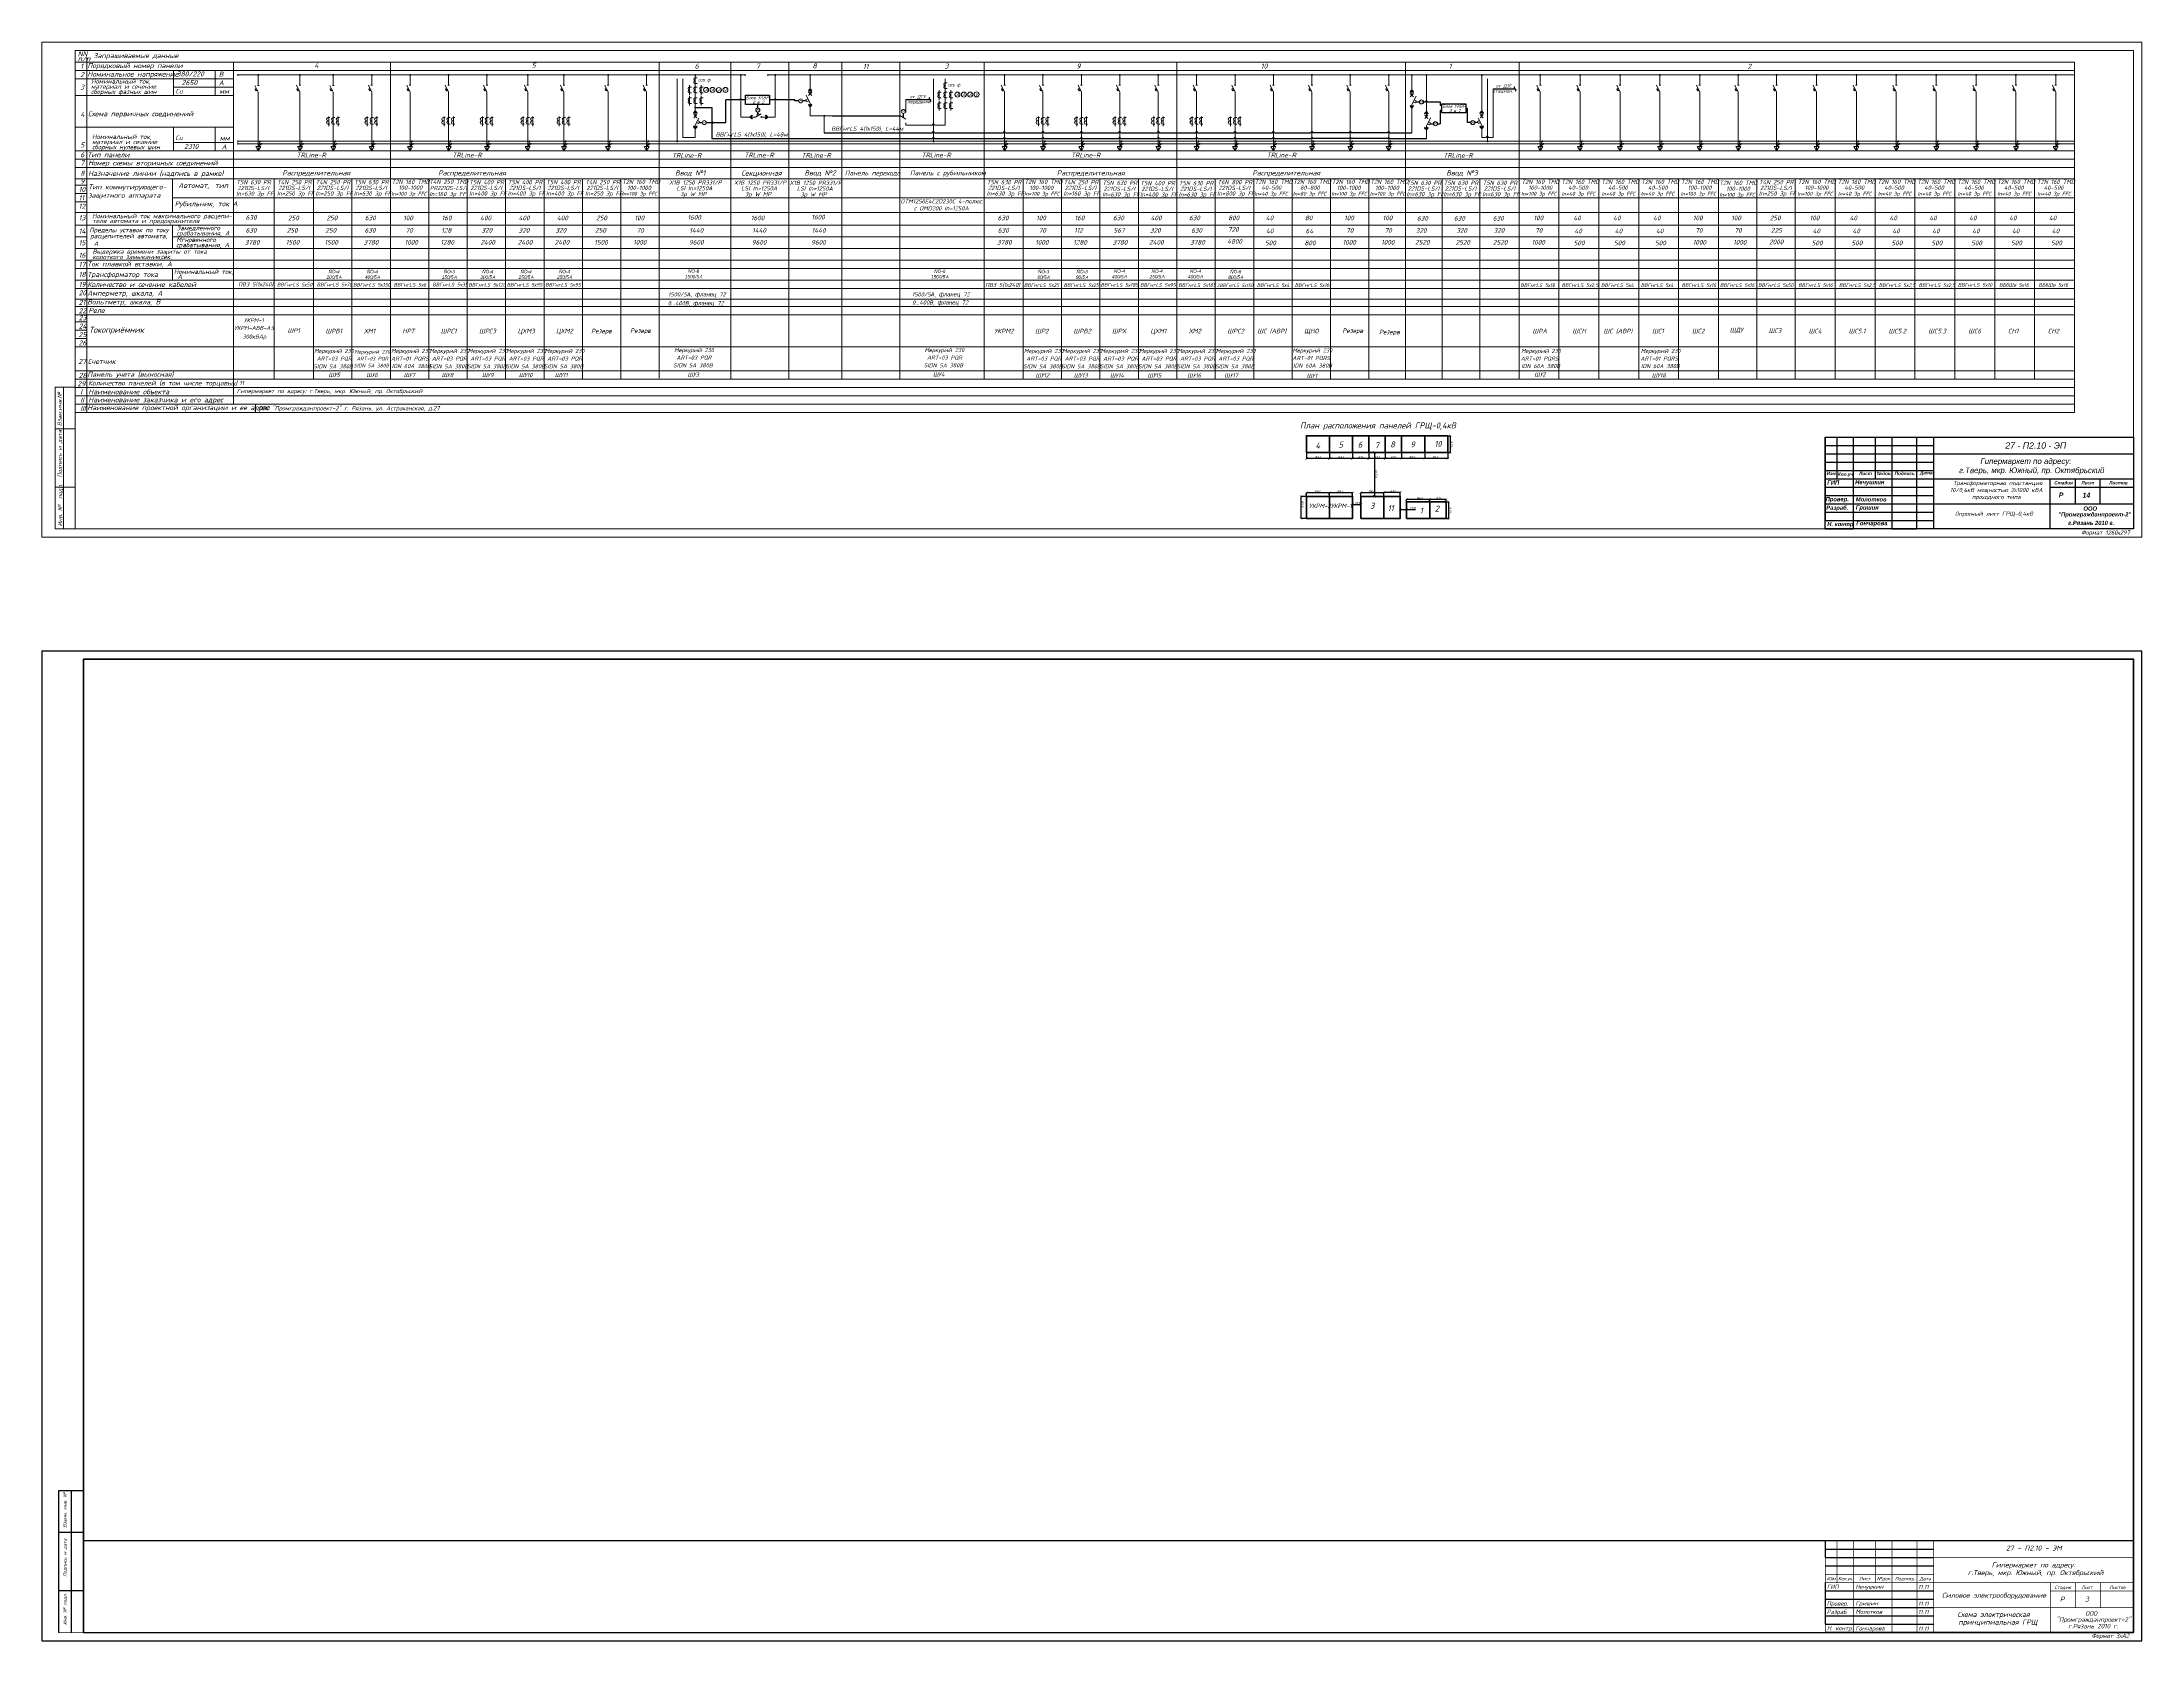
# Paper-space layout 'Layout1' of a CAD drawing. Extents: x 318 to 1578, y 21 to 980.
import ezdxf
from ezdxf.enums import TextEntityAlignment as Align

# ---------------------------------------------------------------- set-up
doc = ezdxf.new("R2010")
doc.units = 0
doc.layers.get('0').update_dxf_attribs({"linetype": 'CONTINUOUS'})
doc.layers.get('Defpoints').update_dxf_attribs({"linetype": 'CONTINUOUS'})
for name, color, linetype, lineweight in [('0.4', 7, 'CONTINUOUS', 30), ('РАМКА', 7, 'CONTINUOUS', 5), ('Сноски', 7, 'CONTINUOUS', 13), ('ЭЛ', 1, 'CONTINUOUS', 30)]:
    doc.layers.add(name, color=color, linetype=linetype, lineweight=lineweight)
doc.layers.add('_____', color=7, linetype='CONTINUOUS')
doc.layers.add('ЧЕРТЕЖ', color=7, linetype='CONTINUOUS')
doc.styles.add('CYRILLC', font='isocpeui.ttf')
doc.styles.add('GENERATED_STYLE_1', font='ARIALI.TTF')
doc.styles.get("Standard").update_dxf_attribs({"font": 'isocpeui.ttf'})
doc.styles.add('STYLE1', font='isocpeui.ttf')
doc.styles.add('СГЕНЕРИР_СТИЛЬ_3', font='ARIALBI.TTF')
doc.dimstyles.new('СГЕНЕРИР_СТИЛЬ__3', dxfattribs={"dimtxt": 200, "dimasz": 100, "dimexe": 0.18, "dimexo": 0, "dimgap": 0.09, "dimtad": 1, "dimdec": 0, "dimzin": 0, "dimdsep": 46, "dimtxsty": 'CYRILLC', "dimblk": 'ARCHTICK', "dimcen": 1, "dimclrd": 256, "dimclre": 256, "dimclrt": 7, "dimadec": 0, "dimazin": 0, "dimtfac": 1, "dimtdec": 0, "dimtmove": 0, "dimatfit": 3, "dimldrblk": 'ARCHTICK', "dimfxl": 0.18, "dimtolj": 1, "dimtzin": 0, "dimarcsym": 0})

# ---------------------------------------------------------------- blocks, each defined once
blk = doc.blocks.new('A$C527F6A4D')
at = {"layer": '0.4'}
for start, end in [(90, 270), (270, 90)]:
    blk.add_arc((25, 25), 25, start, end, dxfattribs=at)
blk = doc.blocks.new('_ArchTick')
at = {"color": 0, "linetype": 'ByBlock', "const_width": 0.15}
blk.add_lwpolyline([(-0.5, -0.5), (0.5, 0.5)], dxfattribs=at)
blk = doc.blocks.new('*D5')
at = {"color": 8, "lineweight": -2, "ltscale": 15, "true_color": 0x747474, "transparency": 16777216}
for p, q in [((680, 3085), (680, 2808)), ((680, 2808), (2330, 2808)), ((2330, 3085), (2330, 2808))]:
    blk.add_line(p, q, dxfattribs=at)
at = {"layer": 'Defpoints', "color": 0, "ltscale": 15, "transparency": 16777216}
for p in [(680, 3085), (2330, 3085), (2330, 2808)]:
    blk.add_point(p, dxfattribs=at)
at = {"color": 8, "lineweight": -2, "ltscale": 15, "true_color": 0x747474, "transparency": 16777216, "xscale": 100, "yscale": 100, "zscale": 100, "rotation": 180}
blk.add_blockref('_ArchTick', (680, 2808), dxfattribs=at)
at = {"color": 8, "lineweight": -2, "ltscale": 15, "true_color": 0x747474, "transparency": 16777216, "xscale": 100, "yscale": 100, "zscale": 100}
blk.add_blockref('_ArchTick', (2330, 2808), dxfattribs=at)
at = {"color": 7, "ltscale": 15, "transparency": 16777216, "insert": (1472, 2859), "char_height": 100, "attachment_point": 5, "style": 'CYRILLC'}
blk.add_mtext('\\A1;1650', dxfattribs=at)
blk = doc.blocks.new('*D6')
at = {"color": 8, "lineweight": -2, "ltscale": 15, "true_color": 0x747474, "transparency": 16777216}
for p, q in [((2530, 5492), (2447, 5492)), ((2447, 5492), (2447, 4878)), ((2530, 4878), (2447, 4878))]:
    blk.add_line(p, q, dxfattribs=at)
at = {"layer": 'Defpoints', "color": 0, "ltscale": 15, "transparency": 16777216}
for p in [(2447, 4878), (2530, 5492), (2530, 4878)]:
    blk.add_point(p, dxfattribs=at)
at = {"color": 8, "lineweight": -2, "ltscale": 15, "true_color": 0x747474, "transparency": 16777216, "xscale": 100, "yscale": 100, "zscale": 100}
for p, rotation in [((2447, 5492), 90), ((2447, 4878), 270)]:
    blk.add_blockref('_ArchTick', p, dxfattribs=dict(at, rotation=rotation))
at = {"color": 7, "ltscale": 15, "transparency": 16777216, "insert": (2396, 5221), "char_height": 100, "attachment_point": 5, "rotation": 90, "style": 'CYRILLC'}
blk.add_mtext('\\A1;614', dxfattribs=at)
blk = doc.blocks.new('*D7')
at = {"color": 8, "lineweight": -2, "ltscale": 15, "true_color": 0x747474, "transparency": 16777216}
for p, q in [((2530, 4878), (2447, 4878)), ((2447, 4878), (2447, 4014)), ((2530, 4014), (2447, 4014))]:
    blk.add_line(p, q, dxfattribs=at)
at = {"layer": 'Defpoints', "color": 0, "ltscale": 15, "transparency": 16777216}
for p in [(2530, 4878), (2447, 4014), (2530, 4014)]:
    blk.add_point(p, dxfattribs=at)
at = {"color": 8, "lineweight": -2, "ltscale": 15, "true_color": 0x747474, "transparency": 16777216, "xscale": 100, "yscale": 100, "zscale": 100}
for p, rotation in [((2447, 4878), 90), ((2447, 4014), 270)]:
    blk.add_blockref('_ArchTick', p, dxfattribs=dict(at, rotation=rotation))
at = {"color": 7, "ltscale": 15, "transparency": 16777216, "insert": (2396, 4506), "char_height": 100, "attachment_point": 5, "rotation": 90, "style": 'CYRILLC'}
blk.add_mtext('\\A1;864', dxfattribs=at)
blk = doc.blocks.new('*D8')
at = {"color": 8, "lineweight": -2, "ltscale": 15, "true_color": 0x747474, "transparency": 16777216}
for p, q in [((2330, 3776), (2184, 3776)), ((2184, 3776), (2184, 3162)), ((2330, 3162), (2184, 3162))]:
    blk.add_line(p, q, dxfattribs=at)
at = {"layer": 'Defpoints', "color": 0, "ltscale": 15, "transparency": 16777216}
for p in [(2184, 3162), (2330, 3776), (2330, 3162)]:
    blk.add_point(p, dxfattribs=at)
at = {"color": 8, "lineweight": -2, "ltscale": 15, "true_color": 0x747474, "transparency": 16777216, "xscale": 100, "yscale": 100, "zscale": 100}
for p, rotation in [((2184, 3776), 90), ((2184, 3162), 270)]:
    blk.add_blockref('_ArchTick', p, dxfattribs=dict(at, rotation=rotation))
at = {"color": 7, "ltscale": 15, "transparency": 16777216, "insert": (2133, 3502), "char_height": 100, "attachment_point": 5, "rotation": 90, "style": 'CYRILLC'}
blk.add_mtext('\\A1;614', dxfattribs=at)
blk = doc.blocks.new('*D9')
at = {"color": 8, "lineweight": -2, "ltscale": 15, "true_color": 0x747474, "transparency": 16777216}
for p, q in [((2330, 3162), (2190, 3162)), ((2190, 3162), (2190, 2298)), ((2330, 2298), (2190, 2298))]:
    blk.add_line(p, q, dxfattribs=at)
at = {"layer": 'Defpoints', "color": 0, "ltscale": 15, "transparency": 16777216}
for p in [(2330, 3162), (2190, 2298), (2330, 2298)]:
    blk.add_point(p, dxfattribs=at)
at = {"color": 8, "lineweight": -2, "ltscale": 15, "true_color": 0x747474, "transparency": 16777216, "xscale": 100, "yscale": 100, "zscale": 100}
for p, rotation in [((2190, 3162), 90), ((2190, 2298), 270)]:
    blk.add_blockref('_ArchTick', p, dxfattribs=dict(at, rotation=rotation))
at = {"color": 7, "ltscale": 15, "transparency": 16777216, "insert": (2139, 2695), "char_height": 100, "attachment_point": 5, "rotation": 90, "style": 'CYRILLC'}
blk.add_mtext('\\A1;864', dxfattribs=at)
blk = doc.blocks.new('*D10')
at = {"color": 8, "lineweight": -2, "ltscale": 15, "true_color": 0x747474, "transparency": 16777216}
for p, q in [((2598, 2298), (2642, 2298)), ((2598, 1985), (2642, 1985)), ((2642, 2298), (2642, 1985))]:
    blk.add_line(p, q, dxfattribs=at)
at = {"layer": 'Defpoints', "color": 0, "ltscale": 15, "transparency": 16777216}
for p in [(2598, 2298), (2598, 1985), (2642, 1985)]:
    blk.add_point(p, dxfattribs=at)
at = {"color": 8, "lineweight": -2, "ltscale": 15, "true_color": 0x747474, "transparency": 16777216, "xscale": 100, "yscale": 100, "zscale": 100}
for p, rotation in [((2642, 2298), 90), ((2642, 1985), 270)]:
    blk.add_blockref('_ArchTick', p, dxfattribs=dict(at, rotation=rotation))
at = {"color": 7, "ltscale": 15, "transparency": 16777216, "insert": (2591, 2152), "char_height": 100, "attachment_point": 5, "rotation": 90, "style": 'CYRILLC'}
blk.add_mtext('\\A1;313', dxfattribs=at)
blk = doc.blocks.new('*D11')
at = {"color": 8, "lineweight": -2, "ltscale": 15, "true_color": 0x747474, "transparency": 16777216}
for p, q in [((2330, 1985), (2198, 1985)), ((2198, 1985), (2198, 1121)), ((2330, 1121), (2198, 1121))]:
    blk.add_line(p, q, dxfattribs=at)
at = {"layer": 'Defpoints', "color": 0, "ltscale": 15, "transparency": 16777216}
for p in [(2330, 1985), (2198, 1121), (2330, 1121)]:
    blk.add_point(p, dxfattribs=at)
at = {"color": 8, "lineweight": -2, "ltscale": 15, "true_color": 0x747474, "transparency": 16777216, "xscale": 100, "yscale": 100, "zscale": 100}
for p, rotation in [((2198, 1985), 90), ((2198, 1121), 270)]:
    blk.add_blockref('_ArchTick', p, dxfattribs=dict(at, rotation=rotation))
at = {"color": 7, "ltscale": 15, "transparency": 16777216, "insert": (2147, 1522), "char_height": 100, "attachment_point": 5, "rotation": 90, "style": 'CYRILLC'}
blk.add_mtext('\\A1;864', dxfattribs=at)
blk = doc.blocks.new('*D12')
at = {"color": 8, "lineweight": -2, "ltscale": 15, "true_color": 0x747474, "transparency": 16777216}
for p, q in [((2330, 1121), (2198, 1121)), ((2198, 1121), (2198, 257)), ((2330, 257), (2198, 257))]:
    blk.add_line(p, q, dxfattribs=at)
at = {"layer": 'Defpoints', "color": 0, "ltscale": 15, "transparency": 16777216}
for p in [(2330, 1121), (2198, 257), (2330, 257)]:
    blk.add_point(p, dxfattribs=at)
at = {"color": 8, "lineweight": -2, "ltscale": 15, "true_color": 0x747474, "transparency": 16777216, "xscale": 100, "yscale": 100, "zscale": 100}
for p, rotation in [((2198, 1121), 90), ((2198, 257), 270)]:
    blk.add_blockref('_ArchTick', p, dxfattribs=dict(at, rotation=rotation))
at = {"color": 7, "ltscale": 15, "transparency": 16777216, "insert": (2147, 675), "char_height": 100, "attachment_point": 5, "rotation": 90, "style": 'CYRILLC'}
blk.add_mtext('\\A1;864', dxfattribs=at)
blk = doc.blocks.new('*D13')
at = {"color": 8, "lineweight": -2, "ltscale": 15, "true_color": 0x747474, "transparency": 16777216}
for p, q in [((680, 5554), (914, 5554)), ((913, 5554), (913, 4690)), ((680, 4690), (914, 4690))]:
    blk.add_line(p, q, dxfattribs=at)
at = {"layer": 'Defpoints', "color": 0, "ltscale": 15, "transparency": 16777216}
for p in [(680, 5554), (680, 4690), (913, 4690)]:
    blk.add_point(p, dxfattribs=at)
at = {"color": 8, "lineweight": -2, "ltscale": 15, "true_color": 0x747474, "transparency": 16777216, "xscale": 100, "yscale": 100, "zscale": 100}
for p, rotation in [((913, 5554), 90), ((913, 4690), 270)]:
    blk.add_blockref('_ArchTick', p, dxfattribs=dict(at, rotation=rotation))
at = {"color": 7, "ltscale": 15, "transparency": 16777216, "insert": (862, 5088), "char_height": 100, "attachment_point": 5, "rotation": 90, "style": 'CYRILLC'}
blk.add_mtext('\\A1;864', dxfattribs=at)
blk = doc.blocks.new('*D14')
at = {"color": 8, "lineweight": -2, "ltscale": 15, "true_color": 0x747474, "transparency": 16777216}
for p, q in [((680, 4690), (914, 4690)), ((913, 4690), (913, 3826)), ((680, 3826), (914, 3826))]:
    blk.add_line(p, q, dxfattribs=at)
at = {"layer": 'Defpoints', "color": 0, "ltscale": 15, "transparency": 16777216}
for p in [(680, 4690), (680, 3826), (913, 3826)]:
    blk.add_point(p, dxfattribs=at)
at = {"color": 8, "lineweight": -2, "ltscale": 15, "true_color": 0x747474, "transparency": 16777216, "xscale": 100, "yscale": 100, "zscale": 100}
for p, rotation in [((913, 4690), 90), ((913, 3826), 270)]:
    blk.add_blockref('_ArchTick', p, dxfattribs=dict(at, rotation=rotation))
at = {"color": 7, "ltscale": 15, "transparency": 16777216, "insert": (862, 4224), "char_height": 100, "attachment_point": 5, "rotation": 90, "style": 'CYRILLC'}
blk.add_mtext('\\A1;864', dxfattribs=at)
blk = doc.blocks.new('*D15')
at = {"color": 8, "lineweight": -2, "ltscale": 15, "true_color": 0x747474, "transparency": 16777216}
for p, q in [((680, 3826), (914, 3826)), ((680, 3212), (914, 3212)), ((913, 3826), (913, 3212))]:
    blk.add_line(p, q, dxfattribs=at)
at = {"layer": 'Defpoints', "color": 0, "ltscale": 15, "transparency": 16777216}
for p in [(680, 3826), (680, 3212), (913, 3212)]:
    blk.add_point(p, dxfattribs=at)
at = {"color": 8, "lineweight": -2, "ltscale": 15, "true_color": 0x747474, "transparency": 16777216, "xscale": 100, "yscale": 100, "zscale": 100}
for p, rotation in [((913, 3826), 90), ((913, 3212), 270)]:
    blk.add_blockref('_ArchTick', p, dxfattribs=dict(at, rotation=rotation))
at = {"color": 7, "ltscale": 15, "transparency": 16777216, "insert": (862, 3519), "char_height": 100, "attachment_point": 5, "rotation": 90, "style": 'CYRILLC'}
blk.add_mtext('\\A1;614', dxfattribs=at)
blk = doc.blocks.new('*D16')
at = {"color": 8, "lineweight": -2, "ltscale": 15, "true_color": 0x747474, "transparency": 16777216}
for p, q in [((680, 3212), (914, 3212)), ((913, 3212), (913, 2598)), ((680, 2598), (914, 2598))]:
    blk.add_line(p, q, dxfattribs=at)
at = {"layer": 'Defpoints', "color": 0, "ltscale": 15, "transparency": 16777216}
for p in [(680, 3212), (680, 2598), (913, 2598)]:
    blk.add_point(p, dxfattribs=at)
at = {"color": 8, "lineweight": -2, "ltscale": 15, "true_color": 0x747474, "transparency": 16777216, "xscale": 100, "yscale": 100, "zscale": 100}
for p, rotation in [((913, 3212), 90), ((913, 2598), 270)]:
    blk.add_blockref('_ArchTick', p, dxfattribs=dict(at, rotation=rotation))
at = {"color": 7, "ltscale": 15, "transparency": 16777216, "insert": (862, 2905), "char_height": 100, "attachment_point": 5, "rotation": 90, "style": 'CYRILLC'}
blk.add_mtext('\\A1;614', dxfattribs=at)
blk = doc.blocks.new('*D17')
at = {"color": 8, "lineweight": -2, "ltscale": 15, "true_color": 0x747474, "transparency": 16777216}
for p, q in [((680, 2598), (914, 2598)), ((913, 2598), (913, 1984)), ((680, 1984), (914, 1984))]:
    blk.add_line(p, q, dxfattribs=at)
at = {"layer": 'Defpoints', "color": 0, "ltscale": 15, "transparency": 16777216}
for p in [(680, 2598), (680, 1984), (913, 1984)]:
    blk.add_point(p, dxfattribs=at)
at = {"color": 8, "lineweight": -2, "ltscale": 15, "true_color": 0x747474, "transparency": 16777216, "xscale": 100, "yscale": 100, "zscale": 100}
for p, rotation in [((913, 2598), 90), ((913, 1984), 270)]:
    blk.add_blockref('_ArchTick', p, dxfattribs=dict(at, rotation=rotation))
at = {"color": 7, "ltscale": 15, "transparency": 16777216, "insert": (862, 2291), "char_height": 100, "attachment_point": 5, "rotation": 90, "style": 'CYRILLC'}
blk.add_mtext('\\A1;614', dxfattribs=at)
blk = doc.blocks.new('*D18')
at = {"color": 8, "lineweight": -2, "ltscale": 15, "true_color": 0x747474, "transparency": 16777216}
for p, q in [((680, 1984), (914, 1984)), ((913, 1984), (913, 1120)), ((680, 1120), (914, 1120))]:
    blk.add_line(p, q, dxfattribs=at)
at = {"layer": 'Defpoints', "color": 0, "ltscale": 15, "transparency": 16777216}
for p in [(680, 1984), (680, 1120), (913, 1120)]:
    blk.add_point(p, dxfattribs=at)
at = {"color": 8, "lineweight": -2, "ltscale": 15, "true_color": 0x747474, "transparency": 16777216, "xscale": 100, "yscale": 100, "zscale": 100}
for p, rotation in [((913, 1984), 90), ((913, 1120), 270)]:
    blk.add_blockref('_ArchTick', p, dxfattribs=dict(at, rotation=rotation))
at = {"color": 7, "ltscale": 15, "transparency": 16777216, "insert": (862, 1552), "char_height": 100, "attachment_point": 5, "rotation": 90, "style": 'CYRILLC'}
blk.add_mtext('\\A1;864', dxfattribs=at)
blk = doc.blocks.new('*D19')
at = {"color": 8, "lineweight": -2, "ltscale": 15, "true_color": 0x747474, "transparency": 16777216}
for p, q in [((680, 1120), (914, 1120)), ((913, 1120), (913, 256)), ((680, 256), (914, 256))]:
    blk.add_line(p, q, dxfattribs=at)
at = {"layer": 'Defpoints', "color": 0, "ltscale": 15, "transparency": 16777216}
for p in [(680, 1120), (680, 256), (913, 256)]:
    blk.add_point(p, dxfattribs=at)
at = {"color": 8, "lineweight": -2, "ltscale": 15, "true_color": 0x747474, "transparency": 16777216, "xscale": 100, "yscale": 100, "zscale": 100}
for p, rotation in [((913, 1120), 90), ((913, 256), 270)]:
    blk.add_blockref('_ArchTick', p, dxfattribs=dict(at, rotation=rotation))
at = {"color": 7, "ltscale": 15, "transparency": 16777216, "insert": (862, 688), "char_height": 100, "attachment_point": 5, "rotation": 90, "style": 'CYRILLC'}
blk.add_mtext('\\A1;864', dxfattribs=at)
blk = doc.blocks.new('*D20')
at = {"color": 8, "lineweight": -2, "ltscale": 15, "true_color": 0x747474, "transparency": 16777216}
for p, q in [((2530, 5492), (2530, 5593)), ((3155, 5593), (2530, 5593)), ((3155, 5492), (3155, 5593))]:
    blk.add_line(p, q, dxfattribs=at)
at = {"layer": 'Defpoints', "color": 0, "ltscale": 15, "transparency": 16777216}
for p in [(2530, 5593), (2530, 5492), (3155, 5492)]:
    blk.add_point(p, dxfattribs=at)
at = {"color": 8, "lineweight": -2, "ltscale": 15, "true_color": 0x747474, "transparency": 16777216, "xscale": 100, "yscale": 100, "zscale": 100, "rotation": 180}
blk.add_blockref('_ArchTick', (2530, 5593), dxfattribs=at)
at = {"color": 8, "lineweight": -2, "ltscale": 15, "true_color": 0x747474, "transparency": 16777216, "xscale": 100, "yscale": 100, "zscale": 100}
blk.add_blockref('_ArchTick', (3155, 5593), dxfattribs=at)
at = {"color": 7, "ltscale": 15, "transparency": 16777216, "insert": (2843, 5644), "char_height": 100, "attachment_point": 5, "style": 'CYRILLC'}
blk.add_mtext('\\A1;625', dxfattribs=at)
blk = doc.blocks.new('*D21')
at = {"color": 8, "lineweight": -2, "ltscale": 15, "true_color": 0x747474, "transparency": 16777216}
for p, q in [((55, 5554), (55, 5655)), ((680, 5655), (55, 5655)), ((680, 5554), (680, 5655))]:
    blk.add_line(p, q, dxfattribs=at)
at = {"layer": 'Defpoints', "color": 0, "ltscale": 15, "transparency": 16777216}
for p in [(55, 5655), (55, 5554), (680, 5554)]:
    blk.add_point(p, dxfattribs=at)
at = {"color": 8, "lineweight": -2, "ltscale": 15, "true_color": 0x747474, "transparency": 16777216, "xscale": 100, "yscale": 100, "zscale": 100, "rotation": 180}
blk.add_blockref('_ArchTick', (55, 5655), dxfattribs=at)
at = {"color": 8, "lineweight": -2, "ltscale": 15, "true_color": 0x747474, "transparency": 16777216, "xscale": 100, "yscale": 100, "zscale": 100}
blk.add_blockref('_ArchTick', (680, 5655), dxfattribs=at)
at = {"color": 7, "ltscale": 15, "transparency": 16777216, "insert": (368, 5706), "char_height": 100, "attachment_point": 5, "style": 'CYRILLC'}
blk.add_mtext('\\A1;625', dxfattribs=at)
blk = doc.blocks.new('*D22')
at = {"color": 8, "lineweight": -2, "ltscale": 15, "true_color": 0x747474, "transparency": 16777216}
for p, q in [((2330, 257), (2330, 55)), ((3155, 55), (2330, 55)), ((3155, 257), (3155, 55))]:
    blk.add_line(p, q, dxfattribs=at)
at = {"layer": 'Defpoints', "color": 0, "ltscale": 15, "transparency": 16777216}
for p in [(2330, 257), (2330, 55), (3155, 257)]:
    blk.add_point(p, dxfattribs=at)
at = {"color": 8, "lineweight": -2, "ltscale": 15, "true_color": 0x747474, "transparency": 16777216, "xscale": 100, "yscale": 100, "zscale": 100, "rotation": 180}
blk.add_blockref('_ArchTick', (2330, 55), dxfattribs=at)
at = {"color": 8, "lineweight": -2, "ltscale": 15, "true_color": 0x747474, "transparency": 16777216, "xscale": 100, "yscale": 100, "zscale": 100}
blk.add_blockref('_ArchTick', (3155, 55), dxfattribs=at)
at = {"color": 7, "ltscale": 15, "transparency": 16777216, "insert": (2618, 106), "char_height": 100, "attachment_point": 5, "style": 'CYRILLC'}
blk.add_mtext('\\A1;825', dxfattribs=at)
blk = doc.blocks.new('*D23')
at = {"color": 8, "lineweight": -2, "ltscale": 15, "true_color": 0x747474, "transparency": 16777216}
for p, q in [((2781, 4014), (2825, 4014)), ((2825, 4014), (2825, 4340)), ((2825, 3776), (2825, 4014)), ((2781, 3776), (2825, 3776))]:
    blk.add_line(p, q, dxfattribs=at)
at = {"layer": 'Defpoints', "color": 0, "ltscale": 15, "transparency": 16777216}
for p in [(2781, 4014), (2781, 3776), (2825, 3776)]:
    blk.add_point(p, dxfattribs=at)
at = {"color": 8, "lineweight": -2, "ltscale": 15, "true_color": 0x747474, "transparency": 16777216, "xscale": 100, "yscale": 100, "zscale": 100}
for p, rotation in [((2825, 4014), 90), ((2825, 3776), 270)]:
    blk.add_blockref('_ArchTick', p, dxfattribs=dict(at, rotation=rotation))
at = {"color": 7, "ltscale": 15, "transparency": 16777216, "insert": (2774, 4227), "char_height": 100, "attachment_point": 5, "rotation": 90, "style": 'CYRILLC'}
blk.add_mtext('\\A1;238', dxfattribs=at)
blk = doc.blocks.new('A$C22767C3A')
at = {"lineweight": 60}
for points in [[(680.3, 4690.3), (680.3, 5554.3), (55.3, 5554.3), (55.3, 4690.3)], [(3155.3, 4878.1), (3155.3, 5492.1), (2530.3, 5492.1), (2530.3, 4878.1)], [(3155.3, 4014.1), (3155.3, 4878.1), (2530.3, 4878.1), (2530.3, 4014.1)], [(680.3, 3825.7), (680.3, 4689.7), (55.3, 4689.7), (55.3, 3825.7)], [(680.3, 3211.7), (680.3, 3825.7), (55.3, 3825.7), (55.3, 3211.7)], [(680.3, 2597.7), (680.3, 3211.7), (55.3, 3211.7), (55.3, 2597.7)], [(3155.3, 3162.2), (3155.3, 3776.2), (2330.3, 3776.2), (2330.3, 3162.2)], [(3155.3, 2298.2), (3155.3, 3162.2), (2330.3, 3162.2), (2330.3, 2298.2)], [(680.3, 1983.7), (680.3, 2597.7), (55.3, 2597.7), (55.3, 1983.7)], [(680.3, 1119.7), (680.3, 1983.7), (55.3, 1983.7), (55.3, 1119.7)], [(3155.3, 1120.9), (3155.3, 1984.9), (2330.3, 1984.9), (2330.3, 1120.9)], [(680.3, 255.7), (680.3, 1119.7), (55.3, 1119.7), (55.3, 255.7)], [(3155.3, 256.9), (3155.3, 1120.9), (2330.3, 1120.9), (2330.3, 256.9)]]:
    blk.add_lwpolyline(points, close=True, dxfattribs=at)
at = {"color": 7, "lineweight": 0, "attachment_point": 2, "rotation": 90, "style": 'STYLE1'}
for s, insert, char_height, width in [('10', (247.1, 5188.7), 225, 152.966), ('2', (2676.1, 5148), 225, 152.966), ('9', (269.7, 4232.8), 225, 152.966), ('1', (2746.2, 4562), 225, 152.966), ('8', (266.7, 3482.6), 225, 152.966), ('11', (2656.4, 3414.4), 225, 152.966), ('7', (302, 2894.1), 225, 152.966), ('3', (2566.1, 2723.6), 225, 152.966), ('6', (271.8, 2265.5), 225, 152.966), ('5', (273.7, 1541.9), 225, 152.966), ('{\\fISOCPEUR|b0|i1|c0|p34;УКРМ-1}', (2600.3, 1564.5), 162, 123.903), ('4', (309.3, 679.5), 225, 152.966)]:
    blk.add_mtext(s, dxfattribs=dict(at, insert=insert, char_height=char_height, width=width))
at = {"layer": 'Сноски', "color": 7, "linetype": 'Continuous', "insert": (2603.6, 357.1), "char_height": 160, "width": 149.159, "attachment_point": 1, "rotation": 90}
blk.add_mtext('{\\fISOCPEUR|b0|i1|c0|p34;УКРМ-2}', dxfattribs=at)
at = {"color": 7, "ltscale": 15}
for base, p1, p2, angle, picture, middle in [((55.3, 5655.2), (680.3, 5554.3), (55.3, 5554.3), 180, '*D21', (367.8, 5655.2)), ((913.4, 4690.3), (680.3, 5554.3), (680.3, 4690.3), 270, '*D13', (913.4, 5088.3)), ((2447.1, 4878.1), (2530.3, 5492.1), (2530.3, 4878.1), 270, '*D6', (2447.1, 5220.9)), ((2530.3, 5593), (3155.3, 5492.1), (2530.3, 5492.1), 180, '*D20', (2842.8, 5593)), ((913.4, 3825.7), (680.3, 4689.7), (680.3, 3825.7), 270, '*D14', (913.4, 4223.7)), ((2447.1, 4014.1), (2530.3, 4878.1), (2530.3, 4014.1), 270, '*D7', (2447.1, 4506.2)), ((2824.9, 3776.2), (2781.4, 4014.1), (2781.4, 3776.2), 270, '*D23', (2824.9, 4227.2)), ((913.4, 3211.7), (680.3, 3825.7), (680.3, 3211.7), 270, '*D15', (913.4, 3518.7)), ((913.4, 2597.7), (680.3, 3211.7), (680.3, 2597.7), 270, '*D16', (913.4, 2904.7)), ((2184.2, 3162.2), (2330.3, 3776.2), (2330.3, 3162.2), 270, '*D8', (2184.2, 3501.5)), ((2190.1, 2298.2), (2330.3, 3162.2), (2330.3, 2298.2), 270, '*D9', (2190.1, 2695.3)), ((2330.3, 2808.2), (680.3, 3084.9), (2330.3, 3084.9), 0, '*D5', (1472.3, 2808.2)), ((913.4, 1983.7), (680.3, 2597.7), (680.3, 1983.7), 270, '*D17', (913.4, 2290.7)), ((913.4, 1119.7), (680.3, 1983.7), (680.3, 1119.7), 270, '*D18', (913.4, 1551.7)), ((2198.4, 1120.9), (2330.3, 1984.9), (2330.3, 1120.9), 270, '*D11', (2198.4, 1522.5)), ((2641.9, 1984.9), (2598.4, 2298.2), (2598.4, 1984.9), 270, '*D10', (2641.9, 2152.1)), ((913.4, 255.7), (680.3, 1119.7), (680.3, 255.7), 270, '*D19', (913.4, 687.7)), ((2198.4, 256.9), (2330.3, 1120.9), (2330.3, 256.9), 270, '*D12', (2198.4, 674.8)), ((2330.3, 55.3), (3155.3, 256.9), (2330.3, 256.9), 180, '*D22', (2617.9, 55.3))]:
    dim = blk.add_linear_dim(base=base, p1=p1, p2=p2, angle=angle, dimstyle='СГЕНЕРИР_СТИЛЬ__3', override={"dimtxt": 100, "dimblk1": 'ArchTick', "dimblk2": 'ArchTick', "dimsah": 1}, dxfattribs=at)
    dim.commit()
    dim.dimension.update_dxf_attribs({"geometry": picture, "text_midpoint": middle, "dimtype": 129})

psp = doc.layouts.get("Layout1")

# ---------------------------------------------------------------- linework, layer by layer
at = {"color": 7, "lineweight": 20}
for p, q in [((317.9, 980.4), (1577.9, 980.4)), ((317.9, 683.4), (317.9, 980.4)), ((337.9, 970.4), (337.9, 764.4)), ((337.9, 970.4), (337.9, 764.4)), ((344.9, 971.2), (344.9, 765.2)), ((344.9, 971.2), (344.9, 765.2)), ((1577.9, 980.4), (1577.9, 683.4)), ((337.9, 968.4), (432.9, 968.4)), ((337.9, 963.4), (432.9, 963.4)), ((337.9, 958.4), (432.9, 958.4)), ((432.9, 963.4), (1537.4, 963.4)), ((435.5, 960.2), (435.5, 961.2)), ((435.5, 960.7), (528.4, 960.7)), ((502.2, 960.7), (739.9, 960.7)), ((699, 920.8), (699, 958.3)), ((702.4, 923.2), (702.4, 958.3)), ((709.9, 959), (711.1, 959)), ((737.2, 960.7), (737.2, 935.4)), ((739.9, 960.2), (739.9, 961.2)), ((753.5, 960.2), (753.5, 961.2)), ((753.5, 960.7), (1537.4, 960.7)), ((757.9, 954), (757.9, 960.7)), ((852.8, 920.8), (852.8, 958.3)), ((859.8, 930.6), (859.8, 958.4)), ((1185.2, 920.8), (1185.2, 958.3)), ((411.9, 953.4), (432.9, 953.4)), ((447.7, 950.4), (445.7, 954.4)), ((446.4, 951.1), (445.9, 952.2)), ((447.2, 954.4), (448.2, 954.4)), ((447.7, 957.5), (447.7, 954.4)), ((447.7, 950.4), (447.7, 940.6)), ((472.7, 950.5), (470.7, 954.5)), ((472.7, 950.4), (470.7, 954.4)), ((471.5, 951.1), (470.9, 952.2)), ((472.2, 954.5), (473.2, 954.5)), ((472.7, 957.5), (472.7, 954.5)), ((472.7, 950.5), (472.7, 949.2)), ((492.7, 950.4), (490.7, 954.4)), ((492.7, 950.4), (490.7, 954.4)), ((492.7, 950.4), (490.7, 954.4)), ((491.5, 951.1), (490.9, 952.2)), ((492.2, 954.4), (493.2, 954.4)), ((492.7, 957.4), (492.7, 954.4)), ((492.7, 946.2), (492.7, 945)), ((515.8, 950.5), (513.8, 954.5)), ((515.8, 950.5), (513.8, 954.5)), ((515.8, 950.4), (513.8, 954.4)), ((514.5, 951.1), (514, 952.2)), ((515.3, 954.5), (516.3, 954.5)), ((515.8, 957.5), (515.8, 954.5)), ((515.8, 950.5), (515.8, 949.2)), ((515.8, 949.2), (515.8, 940.6)), ((538.8, 950.5), (536.8, 954.5)), ((538.8, 950.5), (536.8, 954.5)), ((538.8, 950.4), (536.8, 954.4)), ((537.6, 951.1), (537, 952.2)), ((538.3, 954.5), (539.3, 954.5)), ((538.8, 957.5), (538.8, 954.5)), ((538.8, 950.5), (538.8, 949.2)), ((538.8, 949.2), (538.8, 936.3)), ((561.9, 950.5), (559.9, 954.5)), ((561.9, 950.5), (559.9, 954.5)), ((561.9, 950.4), (559.9, 954.4)), ((560.6, 951.1), (560.1, 952.2)), ((561.4, 954.5), (562.4, 954.5)), ((561.9, 957.5), (561.9, 954.5)), ((561.9, 950.5), (561.9, 949.2)), ((561.9, 949.2), (561.9, 936.3)), ((584.9, 950.5), (582.9, 954.5)), ((584.9, 950.5), (582.9, 954.5)), ((584.9, 950.4), (582.9, 954.4)), ((583.7, 951.1), (583.1, 952.2)), ((584.4, 954.5), (585.4, 954.5)), ((584.9, 957.5), (584.9, 954.5)), ((584.9, 950.5), (584.9, 949.2)), ((584.9, 949.2), (584.9, 936.3)), ((609.4, 950.5), (607.4, 954.5)), ((609.4, 950.5), (607.4, 954.5)), ((609.4, 950.4), (607.4, 954.4)), ((608.1, 951.1), (607.6, 952.2)), ((608.9, 954.5), (609.9, 954.5)), ((609.4, 957.5), (609.4, 954.5)), ((609.4, 950.5), (609.4, 949.2)), ((609.4, 949.2), (609.4, 940.6)), ((631.1, 950.5), (629.1, 954.5)), ((631.1, 950.5), (629.1, 954.5)), ((631.1, 950.4), (629.1, 954.4)), ((629.8, 951.1), (629.2, 952.2)), ((630.6, 954.5), (631.6, 954.5)), ((631.1, 957.5), (631.1, 954.5)), ((631.1, 950.5), (631.1, 949.2)), ((631.1, 949.2), (631.1, 940.6)), ((657.6, 950.5), (655.6, 954.5)), ((657.6, 950.4), (655.6, 954.4)), ((656.3, 951.1), (655.8, 952.2)), ((657.1, 954.5), (658.1, 954.5)), ((657.6, 957.5), (657.6, 954.5)), ((657.6, 950.5), (657.6, 949.2)), ((680.7, 950.5), (678.7, 954.5)), ((680.7, 950.4), (678.7, 954.4)), ((679.4, 951.1), (678.8, 952.2)), ((680.2, 954.5), (681.2, 954.5)), ((680.7, 957.5), (680.7, 954.5)), ((680.7, 950.5), (680.7, 949.2)), ((706.4, 948.8), (706.4, 954.6)), ((706.4, 953.4), (707.6, 953.4)), ((706.4, 949.9), (707.6, 949.9)), ((706.4, 942.4), (706.4, 948.2)), ((706.4, 947), (707.6, 947)), ((709.9, 955.5), (711.1, 955.5)), ((709.9, 953.4), (711.1, 953.4)), ((709.9, 949.9), (711.1, 949.9)), ((709.9, 947), (711.1, 947)), ((713.4, 948.8), (713.4, 954.6)), ((713.4, 953.4), (714.6, 953.4)), ((713.4, 949.9), (714.6, 949.9)), ((713.4, 942.4), (713.4, 948.2)), ((713.4, 947), (714.6, 947)), ((757.9, 935.4), (757.9, 954)), ((776.3, 945.7), (777.5, 946.3)), ((776.9, 944.5), (776.3, 945.7)), ((778.9, 943.6), (776.4, 948.6)), ((778.1, 945.1), (776.9, 944.5)), ((779.8, 950.3), (777.9, 948.3)), ((777.9, 950.3), (779.8, 948.3)), ((778.9, 951.1), (778.9, 951.1)), ((836.3, 938.2), (836.3, 945.9)), ((856.3, 945.8), (856.3, 951.6)), ((856.3, 950.4), (857.5, 950.4)), ((856.3, 946.9), (857.5, 946.9)), ((856.3, 939.4), (856.3, 945.2)), ((859.8, 956), (861, 956)), ((859.8, 952.5), (861, 952.5)), ((859.8, 950.4), (861, 950.4)), ((859.8, 946.9), (861, 946.9)), ((863.3, 945.8), (863.3, 951.6)), ((863.3, 950.4), (864.4, 950.4)), ((863.3, 946.9), (864.4, 946.9)), ((863.3, 939.4), (863.3, 945.2)), ((895.5, 950.5), (893.5, 954.5)), ((895.5, 950.5), (893.5, 954.5)), ((895.5, 950.4), (893.5, 954.4)), ((894.2, 951.1), (893.6, 952.2)), ((895, 954.5), (896, 954.5)), ((895.5, 957.5), (895.5, 954.5)), ((895.5, 950.5), (895.5, 949.2)), ((895.5, 949.2), (895.5, 936.3)), ((918.5, 950.5), (916.5, 954.5)), ((918.5, 950.5), (916.5, 954.5)), ((918.5, 950.4), (916.5, 954.4)), ((917.2, 951.1), (916.7, 952.2)), ((918, 954.5), (919, 954.5)), ((918.5, 957.5), (918.5, 954.5)), ((918.5, 950.5), (918.5, 949.2)), ((918.5, 949.2), (918.5, 936.3)), ((941.6, 950.5), (939.6, 954.5)), ((941.6, 950.5), (939.6, 954.5)), ((941.6, 950.4), (939.6, 954.4)), ((940.3, 951.1), (939.7, 952.2)), ((941.1, 954.5), (942.1, 954.5)), ((941.6, 957.5), (941.6, 954.5)), ((941.6, 950.5), (941.6, 949.2)), ((941.6, 949.2), (941.6, 936.3)), ((964.6, 950.5), (962.6, 954.5)), ((964.6, 950.5), (962.6, 954.5)), ((964.6, 950.4), (962.6, 954.4)), ((963.3, 951.1), (962.8, 952.2)), ((964.1, 954.5), (965.1, 954.5)), ((964.6, 957.5), (964.6, 954.5)), ((964.6, 950.5), (964.6, 949.2)), ((964.6, 949.2), (964.6, 936.3)), ((987.7, 950.5), (985.7, 954.5)), ((987.7, 950.5), (985.7, 954.5)), ((987.7, 950.4), (985.7, 954.4)), ((986.4, 951.1), (985.8, 952.2)), ((987.2, 954.5), (988.2, 954.5)), ((987.7, 957.5), (987.7, 954.5)), ((987.7, 950.5), (987.7, 949.2)), ((987.7, 949.2), (987.7, 936.3)), ((1010.7, 950.5), (1008.7, 954.5)), ((1010.7, 950.5), (1008.7, 954.5)), ((1010.7, 950.4), (1008.7, 954.4)), ((1009.4, 951.1), (1008.9, 952.2)), ((1010.2, 954.5), (1011.2, 954.5)), ((1010.7, 957.5), (1010.7, 954.5)), ((1010.7, 950.5), (1010.7, 949.2)), ((1010.7, 949.2), (1010.7, 936.3)), ((1033.8, 950.5), (1031.8, 954.5)), ((1033.8, 950.5), (1031.8, 954.5)), ((1033.8, 950.4), (1031.8, 954.4)), ((1032.5, 951.1), (1031.9, 952.2)), ((1033.3, 954.5), (1034.3, 954.5)), ((1033.8, 957.5), (1033.8, 954.5)), ((1033.8, 950.5), (1033.8, 949.2)), ((1033.8, 949.2), (1033.8, 936.3)), ((1056.8, 950.5), (1054.8, 954.5)), ((1056.8, 950.5), (1054.8, 954.5)), ((1056.8, 950.4), (1054.8, 954.4)), ((1055.6, 951.1), (1055, 952.2)), ((1056.3, 954.5), (1057.3, 954.5)), ((1056.8, 957.5), (1056.8, 954.5)), ((1056.8, 950.5), (1056.8, 949.2)), ((1056.8, 949.2), (1056.8, 936.3)), ((1079.9, 950.5), (1077.9, 954.5)), ((1079.9, 950.5), (1077.9, 954.5)), ((1079.9, 950.4), (1077.9, 954.4)), ((1078.6, 951.1), (1078.1, 952.2)), ((1079.4, 954.5), (1080.4, 954.5)), ((1079.9, 957.5), (1079.9, 954.5)), ((1079.9, 950.5), (1079.9, 949.2)), ((1079.9, 949.2), (1079.9, 919.2)), ((1102.9, 950.5), (1100.9, 954.5)), ((1102.9, 950.5), (1100.9, 954.5)), ((1102.9, 950.4), (1100.9, 954.4)), ((1101.7, 951.1), (1101.1, 952.2)), ((1102.4, 954.5), (1103.4, 954.5)), ((1102.9, 957.5), (1102.9, 954.5)), ((1102.9, 950.5), (1102.9, 949.2)), ((1102.9, 949.2), (1102.9, 936.3)), ((1126, 950.5), (1124, 954.5)), ((1126, 950.5), (1124, 954.5)), ((1126, 950.4), (1124, 954.4)), ((1124.7, 951.1), (1124.2, 952.2)), ((1125.5, 954.5), (1126.5, 954.5)), ((1126, 957.5), (1126, 954.5)), ((1126, 950.5), (1126, 949.2)), ((1126, 949.2), (1126, 936.3)), ((1138.9, 949.6), (1140.8, 947.6)), ((1140.8, 949.6), (1138.9, 947.6)), ((1139.9, 950.5), (1139.9, 950.5)), ((1139.9, 942.9), (1142.4, 947.9)), ((1142.4, 945.1), (1141.2, 945.6)), ((1141.8, 943.9), (1142.4, 945.1)), ((1188.6, 923.2), (1188.6, 952.3)), ((1216.9, 950.5), (1214.9, 954.5)), ((1216.9, 950.5), (1214.9, 954.5)), ((1216.9, 950.4), (1214.9, 954.4)), ((1215.6, 951.1), (1215.1, 952.2)), ((1216.4, 954.5), (1217.4, 954.5)), ((1216.9, 957.5), (1216.9, 954.5)), ((1216.9, 950.5), (1216.9, 949.2)), ((1216.9, 949.2), (1216.9, 919.2)), ((1240.8, 950.5), (1238.8, 954.5)), ((1240.8, 950.5), (1238.8, 954.5)), ((1240.8, 950.4), (1238.8, 954.4)), ((1239.6, 951.1), (1239, 952.2)), ((1240.3, 954.5), (1241.3, 954.5)), ((1240.8, 957.5), (1240.8, 954.5)), ((1240.8, 950.5), (1240.8, 949.2)), ((1240.8, 949.2), (1240.8, 919.2)), ((1264.8, 950.5), (1262.8, 954.5)), ((1264.8, 950.5), (1262.8, 954.5)), ((1264.8, 950.4), (1262.8, 954.4)), ((1263.5, 951.1), (1262.9, 952.2)), ((1264.3, 954.5), (1265.3, 954.5)), ((1264.8, 957.5), (1264.8, 954.5)), ((1264.8, 950.5), (1264.8, 949.2)), ((1264.8, 949.2), (1264.8, 919.2)), ((1288.7, 950.5), (1286.7, 954.5)), ((1288.7, 950.5), (1286.7, 954.5)), ((1288.7, 950.4), (1286.7, 954.4)), ((1287.4, 951.1), (1286.9, 952.2)), ((1288.2, 954.5), (1289.2, 954.5)), ((1288.7, 957.5), (1288.7, 954.5)), ((1288.7, 950.5), (1288.7, 949.2)), ((1288.7, 949.2), (1288.7, 919.2)), ((1312.6, 950.5), (1310.6, 954.5)), ((1312.6, 950.5), (1310.6, 954.5)), ((1312.6, 950.4), (1310.6, 954.4)), ((1311.4, 951.1), (1310.8, 952.2)), ((1312.1, 954.5), (1313.1, 954.5)), ((1312.6, 957.5), (1312.6, 954.5)), ((1312.6, 950.5), (1312.6, 949.2)), ((1312.6, 949.2), (1312.6, 919.2)), ((1335.7, 950.5), (1333.7, 954.5)), ((1335.7, 950.5), (1333.7, 954.5)), ((1335.7, 950.4), (1333.7, 954.4)), ((1334.4, 951.1), (1333.9, 952.2)), ((1335.2, 954.5), (1336.2, 954.5)), ((1335.7, 957.5), (1335.7, 954.5)), ((1335.7, 950.5), (1335.7, 949.2)), ((1335.7, 949.2), (1335.7, 936.3)), ((1358.7, 950.5), (1356.7, 954.5)), ((1358.7, 950.5), (1356.7, 954.5)), ((1358.7, 950.4), (1356.7, 954.4)), ((1357.5, 951.1), (1356.9, 952.2)), ((1358.2, 954.5), (1359.2, 954.5)), ((1358.7, 957.5), (1358.7, 954.5)), ((1358.7, 950.5), (1358.7, 949.2)), ((1358.7, 949.2), (1358.7, 936.3)), ((1382.7, 950.5), (1380.7, 954.5)), ((1382.7, 950.5), (1380.7, 954.5)), ((1382.7, 950.4), (1380.7, 954.4)), ((1381.4, 951.1), (1380.8, 952.2)), ((1382.2, 954.5), (1383.2, 954.5)), ((1382.7, 957.5), (1382.7, 954.5)), ((1382.7, 950.5), (1382.7, 949.2)), ((1382.7, 949.2), (1382.7, 919.2)), ((1406.6, 950.5), (1404.6, 954.5)), ((1406.6, 950.5), (1404.6, 954.5)), ((1406.6, 950.4), (1404.6, 954.4)), ((1405.3, 951.1), (1404.8, 952.2)), ((1406.1, 954.5), (1407.1, 954.5)), ((1406.6, 957.5), (1406.6, 954.5)), ((1406.6, 950.5), (1406.6, 949.2)), ((1406.6, 949.2), (1406.6, 919.2)), ((1430.5, 950.5), (1428.5, 954.5)), ((1430.5, 950.5), (1428.5, 954.5)), ((1430.5, 950.4), (1428.5, 954.4)), ((1429.3, 951.1), (1428.7, 952.2)), ((1430, 954.5), (1431, 954.5)), ((1430.5, 957.5), (1430.5, 954.5)), ((1430.5, 950.5), (1430.5, 949.2)), ((1430.5, 949.2), (1430.5, 919.2)), ((1454.5, 950.5), (1452.5, 954.5)), ((1454.5, 950.5), (1452.5, 954.5)), ((1454.5, 950.4), (1452.5, 954.4)), ((1453.2, 951.1), (1452.6, 952.2)), ((1454, 954.5), (1455, 954.5)), ((1454.5, 957.5), (1454.5, 954.5)), ((1454.5, 950.5), (1454.5, 949.2)), ((1454.5, 949.2), (1454.5, 919.2)), ((1478.4, 950.5), (1476.4, 954.5)), ((1478.4, 950.5), (1476.4, 954.5)), ((1478.4, 950.4), (1476.4, 954.4)), ((1477.1, 951.1), (1476.6, 952.2)), ((1477.9, 954.5), (1478.9, 954.5)), ((1478.4, 957.5), (1478.4, 954.5)), ((1478.4, 950.5), (1478.4, 949.2)), ((1478.4, 949.2), (1478.4, 919.2)), ((1502.3, 950.5), (1500.3, 954.5)), ((1502.3, 950.5), (1500.3, 954.5)), ((1502.3, 950.4), (1500.3, 954.4)), ((1501, 951.1), (1500.5, 952.2)), ((1501.8, 954.5), (1502.8, 954.5)), ((1502.3, 957.5), (1502.3, 954.5)), ((1502.3, 950.5), (1502.3, 949.2)), ((1502.3, 949.2), (1502.3, 919.2)), ((1526.2, 950.5), (1524.2, 954.5)), ((1526.2, 950.5), (1524.2, 954.5)), ((1526.2, 950.4), (1524.2, 954.4)), ((1525, 951.1), (1524.4, 952.2)), ((1525.7, 954.5), (1526.7, 954.5)), ((1526.2, 957.5), (1526.2, 954.5)), ((1526.2, 950.5), (1526.2, 949.2)), ((1526.2, 949.2), (1526.2, 919.2)), ((447.7, 940.6), (447.7, 919.2)), ((472.7, 939.6), (472.7, 919.2)), ((489.7, 935.1), (490.7, 935.1)), ((490, 935.8), (490, 930)), ((492.7, 945), (492.7, 936.3)), ((492.7, 939.6), (492.7, 919.2)), ((492.7, 936.3), (492.7, 919.2)), ((492.7, 935.1), (493.7, 935.1)), ((495.5, 935.1), (496.5, 935.1)), ((495.7, 935.8), (495.7, 930)), ((512.7, 935.1), (513.7, 935.1)), ((513.1, 935.8), (513.1, 930)), ((515.8, 940.6), (515.8, 919.2)), ((515.8, 935.1), (516.8, 935.1)), ((518.5, 935.1), (519.5, 935.1)), ((518.8, 935.8), (518.8, 930)), ((538.8, 936.3), (538.8, 919.2)), ((558.8, 935.1), (559.8, 935.1)), ((559.2, 935.8), (559.2, 930)), ((561.9, 936.3), (561.9, 919.2)), ((561.9, 935.1), (562.9, 935.1)), ((564.6, 935.1), (565.6, 935.1)), ((564.9, 935.8), (564.9, 930)), ((581.9, 935.1), (582.9, 935.1)), ((582.2, 935.8), (582.2, 930)), ((584.9, 936.3), (584.9, 919.2)), ((584.9, 935.1), (585.9, 935.1)), ((587.7, 935.1), (588.7, 935.1)), ((588, 935.8), (588, 930)), ((606.3, 935.1), (607.3, 935.1)), ((606.7, 935.8), (606.7, 930)), ((609.4, 940.6), (609.4, 919.2)), ((609.4, 935.1), (610.4, 935.1)), ((612.1, 935.1), (613.1, 935.1)), ((612.4, 935.8), (612.4, 930)), ((628, 935.1), (629, 935.1)), ((628.3, 935.8), (628.3, 930)), ((631.1, 940.6), (631.1, 919.2)), ((631.1, 935.1), (632.1, 935.1)), ((633.8, 935.1), (634.8, 935.1)), ((634.1, 935.8), (634.1, 930)), ((657.6, 939.6), (657.6, 919.2)), ((680.7, 939.6), (680.7, 919.2)), ((706.4, 943.5), (707.6, 943.5)), ((710.9, 936.9), (709, 934.9)), ((709, 936.9), (710.9, 934.9)), ((709.9, 944.7), (709.9, 944.7)), ((709.9, 943.5), (711.1, 943.5)), ((709.9, 937.8), (709.9, 937.8)), ((709.9, 930.6), (712, 934.7)), ((712.5, 932.7), (711.3, 933.3)), ((711.9, 931.5), (712.5, 932.7)), ((713.4, 943.5), (714.6, 943.5)), ((737.2, 935.4), (746, 935.4)), ((746, 935.4), (749.4, 937.4)), ((746.9, 936.8), (748.1, 937.5)), ((747.3, 936.2), (746.9, 936.8)), ((748.5, 936.8), (748.1, 937.5)), ((749.5, 935.9), (749.5, 934.9)), ((749.5, 935.4), (757.9, 935.4)), ((778.9, 936.2), (778.9, 943.6)), ((792, 936.2), (778.9, 936.2)), ((787.3, 936.2), (787.3, 926)), ((836.3, 934.1), (833.1, 936.2)), ((856.3, 944), (857.5, 944)), ((856.3, 940.5), (857.5, 940.5)), ((859.8, 944), (861, 944)), ((859.8, 941.7), (859.8, 941.7)), ((859.8, 940.5), (861, 940.5)), ((863.3, 944), (864.4, 944)), ((863.3, 940.5), (864.4, 940.5)), ((895.5, 936.3), (895.5, 919.2)), ((915.4, 935.1), (916.4, 935.1)), ((915.8, 935.8), (915.8, 930)), ((918.5, 936.3), (918.5, 919.2)), ((918.5, 935.1), (919.5, 935.1)), ((921.2, 935.1), (922.2, 935.1)), ((921.5, 935.8), (921.5, 930)), ((938.5, 935.1), (939.5, 935.1)), ((938.8, 935.8), (938.8, 930)), ((941.6, 936.3), (941.6, 919.2)), ((941.6, 935.1), (942.6, 935.1)), ((944.3, 935.1), (945.3, 935.1)), ((944.6, 935.8), (944.6, 930)), ((961.5, 935.1), (962.5, 935.1)), ((961.9, 935.8), (961.9, 930)), ((964.6, 936.3), (964.6, 919.2)), ((964.6, 935.1), (965.6, 935.1)), ((967.4, 935.1), (968.4, 935.1)), ((967.6, 935.8), (967.6, 930)), ((984.6, 935.1), (985.6, 935.1)), ((985, 935.8), (985, 930)), ((987.7, 936.3), (987.7, 919.2)), ((987.7, 935.1), (988.7, 935.1)), ((990.4, 935.1), (991.4, 935.1)), ((990.7, 935.8), (990.7, 930)), ((1007.7, 935.1), (1008.7, 935.1)), ((1008, 935.8), (1008, 930)), ((1010.7, 936.3), (1010.7, 919.2)), ((1010.7, 935.1), (1011.7, 935.1)), ((1013.5, 935.1), (1014.5, 935.1)), ((1013.7, 935.8), (1013.7, 930)), ((1030.7, 935.1), (1031.7, 935.1)), ((1031.1, 935.8), (1031.1, 930)), ((1033.8, 936.3), (1033.8, 919.2)), ((1033.8, 935.1), (1034.8, 935.1)), ((1036.5, 935.1), (1037.5, 935.1)), ((1036.8, 935.8), (1036.8, 930)), ((1056.8, 936.3), (1056.8, 919.2)), ((1102.9, 936.3), (1102.9, 919.2)), ((1126, 936.3), (1126, 919.2)), ((1139.9, 926), (1139.9, 942.9)), ((1140.6, 944.5), (1141.8, 943.9)), ((1147.6, 936.6), (1149.5, 934.6)), ((1149.5, 936.6), (1147.6, 934.6)), ((1148.6, 937.4), (1148.6, 937.4)), ((1148.6, 929.9), (1151, 934.9)), ((1151.1, 932), (1149.9, 932.6)), ((1179.2, 932.7), (1180.4, 933.3)), ((1179.8, 931.5), (1179.2, 932.7)), ((1181.8, 930.6), (1179.7, 934.7)), ((1182.7, 936.9), (1180.8, 934.9)), ((1180.8, 936.9), (1182.7, 934.9)), ((1181.8, 937.8), (1181.8, 937.8)), ((1335.7, 936.3), (1335.7, 919.2)), ((1358.7, 936.3), (1358.7, 919.2)), ((435.5, 920.4), (435.5, 921.4)), ((435.5, 918.9), (435.5, 919.9)), ((489.7, 931.1), (490.7, 931.1)), ((492.7, 931.1), (493.7, 931.1)), ((495.5, 931.1), (496.5, 931.1)), ((512.7, 931.1), (513.7, 931.1)), ((515.8, 931.1), (516.8, 931.1)), ((518.5, 931.1), (519.5, 931.1)), ((558.8, 931.1), (559.8, 931.1)), ((561.9, 931.1), (562.9, 931.1)), ((564.6, 931.1), (565.6, 931.1)), ((581.9, 931.1), (582.9, 931.1)), ((584.9, 931.1), (585.9, 931.1)), ((587.7, 931.1), (588.7, 931.1)), ((606.3, 931.1), (607.3, 931.1)), ((609.4, 931.1), (610.4, 931.1)), ((612.1, 931.1), (613.1, 931.1)), ((628, 931.1), (629, 931.1)), ((631.1, 931.1), (632.1, 931.1)), ((633.8, 931.1), (634.8, 931.1)), ((709.9, 923.2), (702.4, 923.2)), ((709.9, 923.2), (709.9, 930.6)), ((710.7, 932.1), (711.9, 931.5)), ((836.3, 930.7), (836.3, 931.9)), ((852.3, 930.6), (836.3, 930.6)), ((859.8, 930.6), (853.4, 930.6)), ((915.4, 931.1), (916.4, 931.1)), ((918.5, 931.1), (919.5, 931.1)), ((921.2, 931.1), (922.2, 931.1)), ((938.5, 931.1), (939.5, 931.1)), ((941.6, 931.1), (942.6, 931.1)), ((944.3, 931.1), (945.3, 931.1)), ((961.5, 931.1), (962.5, 931.1)), ((964.6, 931.1), (965.6, 931.1)), ((967.4, 931.1), (968.4, 931.1)), ((984.6, 931.1), (985.6, 931.1)), ((987.7, 931.1), (988.7, 931.1)), ((990.4, 931.1), (991.4, 931.1)), ((1007.7, 931.1), (1008.7, 931.1)), ((1010.7, 931.1), (1011.7, 931.1)), ((1013.5, 931.1), (1014.5, 931.1)), ((1030.7, 931.1), (1031.7, 931.1)), ((1033.8, 931.1), (1034.8, 931.1)), ((1036.5, 931.1), (1037.5, 931.1)), ((1148.6, 922.5), (1148.6, 929.9)), ((1149.3, 931.4), (1150.5, 930.8)), ((1150.5, 930.8), (1151.1, 932)), ((1181, 932.1), (1179.8, 931.5)), ((1181.8, 923.2), (1181.8, 930.6)), ((1181.8, 923.2), (1184.6, 923.2)), ((1185.7, 923.2), (1188.6, 923.2)), ((337.9, 915.2), (432.9, 915.2)), ((337.9, 915.2), (432.9, 915.2)), ((337.9, 915.2), (432.9, 915.2)), ((337.9, 910.2), (432.9, 910.2)), ((432.9, 915.2), (1537.4, 915.2)), ((432.9, 915.2), (1537.4, 915.2)), ((432.9, 910.2), (1537.4, 910.2)), ((435.5, 919.4), (1537.4, 919.4)), ((435.5, 919.4), (1537.4, 919.4)), ((446.2, 917.7), (447.7, 917.7)), ((447.7, 915.2), (446.2, 917.7)), ((447.7, 917.7), (449.2, 919.2)), ((447.7, 917.7), (449.2, 917.7)), ((449.2, 917.7), (447.7, 915.2)), ((471.2, 917.7), (472.7, 917.7)), ((472.7, 915.2), (471.2, 917.7)), ((472.7, 917.7), (474.2, 919.2)), ((472.7, 917.7), (474.2, 917.7)), ((474.2, 917.7), (472.7, 915.2)), ((491.2, 917.7), (492.7, 917.7)), ((492.7, 915.2), (491.2, 917.7)), ((492.7, 917.7), (494.2, 919.2)), ((492.7, 917.7), (494.2, 917.7)), ((494.2, 917.7), (492.7, 915.2)), ((514.3, 917.7), (515.8, 917.7)), ((515.8, 915.2), (514.3, 917.7)), ((515.8, 917.7), (517.3, 919.2)), ((515.8, 917.7), (517.3, 917.7)), ((517.3, 917.7), (515.8, 915.2)), ((537.3, 917.7), (538.8, 917.7)), ((538.8, 915.2), (537.3, 917.7)), ((538.8, 917.7), (540.3, 919.2)), ((538.8, 917.7), (540.3, 917.7)), ((540.3, 917.7), (538.8, 915.2)), ((560.4, 917.7), (561.9, 917.7)), ((561.9, 915.2), (560.4, 917.7)), ((561.9, 917.7), (563.4, 919.2)), ((561.9, 917.7), (563.4, 917.7)), ((563.4, 917.7), (561.9, 915.2)), ((583.4, 917.7), (584.9, 917.7)), ((584.9, 915.2), (583.4, 917.7)), ((584.9, 917.7), (586.4, 919.2)), ((584.9, 917.7), (586.4, 917.7)), ((586.4, 917.7), (584.9, 915.2)), ((607.9, 917.7), (609.4, 917.7)), ((609.4, 915.2), (607.9, 917.7)), ((609.4, 917.7), (610.9, 919.2)), ((609.4, 917.7), (610.9, 917.7)), ((610.9, 917.7), (609.4, 915.2)), ((629.6, 917.7), (631.1, 917.7)), ((631.1, 915.2), (629.6, 917.7)), ((631.1, 917.7), (632.6, 919.2)), ((631.1, 917.7), (632.6, 917.7)), ((632.6, 917.7), (631.1, 915.2)), ((656.1, 917.7), (657.6, 917.7)), ((657.6, 915.2), (656.1, 917.7)), ((657.6, 917.7), (659.1, 919.2)), ((657.6, 917.7), (659.1, 917.7)), ((659.1, 917.7), (657.6, 915.2)), ((679.2, 917.7), (680.7, 917.7)), ((680.7, 915.2), (679.2, 917.7)), ((680.7, 917.7), (682.2, 919.2)), ((680.7, 917.7), (682.2, 917.7)), ((682.2, 917.7), (680.7, 915.2)), ((894, 917.7), (895.5, 917.7)), ((895.5, 915.2), (894, 917.7)), ((895.5, 917.7), (897, 919.2)), ((895.5, 917.7), (897, 917.7)), ((897, 917.7), (895.5, 915.2)), ((917, 917.7), (918.5, 917.7)), ((918.5, 915.2), (917, 917.7)), ((918.5, 917.7), (920, 919.2)), ((918.5, 917.7), (920, 917.7)), ((920, 917.7), (918.5, 915.2)), ((940.1, 917.7), (941.6, 917.7)), ((941.6, 915.2), (940.1, 917.7)), ((941.6, 917.7), (943.1, 919.2)), ((941.6, 917.7), (943.1, 917.7)), ((943.1, 917.7), (941.6, 915.2)), ((963.1, 917.7), (964.6, 917.7)), ((964.6, 915.2), (963.1, 917.7)), ((964.6, 917.7), (966.1, 919.2)), ((964.6, 917.7), (966.1, 917.7)), ((966.1, 917.7), (964.6, 915.2)), ((986.2, 917.7), (987.7, 917.7)), ((987.7, 915.2), (986.2, 917.7)), ((987.7, 917.7), (989.2, 919.2)), ((987.7, 917.7), (989.2, 917.7)), ((989.2, 917.7), (987.7, 915.2)), ((1009.2, 917.7), (1010.7, 917.7)), ((1010.7, 915.2), (1009.2, 917.7)), ((1010.7, 917.7), (1012.2, 919.2)), ((1010.7, 917.7), (1012.2, 917.7)), ((1012.2, 917.7), (1010.7, 915.2)), ((1032.3, 917.7), (1033.8, 917.7)), ((1033.8, 915.2), (1032.3, 917.7)), ((1033.8, 917.7), (1035.3, 919.2)), ((1033.8, 917.7), (1035.3, 917.7)), ((1035.3, 917.7), (1033.8, 915.2)), ((1055.3, 917.7), (1056.8, 917.7)), ((1056.8, 915.2), (1055.3, 917.7)), ((1056.8, 917.7), (1058.3, 919.2)), ((1056.8, 917.7), (1058.3, 917.7)), ((1058.3, 917.7), (1056.8, 915.2)), ((1078.4, 917.7), (1079.9, 917.7)), ((1079.9, 915.2), (1078.4, 917.7)), ((1079.9, 917.7), (1081.4, 919.2)), ((1079.9, 917.7), (1081.4, 917.7)), ((1081.4, 917.7), (1079.9, 915.2)), ((1101.4, 917.7), (1102.9, 917.7)), ((1102.9, 915.2), (1101.4, 917.7)), ((1102.9, 917.7), (1104.4, 919.2)), ((1102.9, 917.7), (1104.4, 917.7)), ((1104.4, 917.7), (1102.9, 915.2)), ((1124.5, 917.7), (1126, 917.7)), ((1126, 915.2), (1124.5, 917.7)), ((1126, 917.7), (1127.5, 919.2)), ((1126, 917.7), (1127.5, 917.7)), ((1127.5, 917.7), (1126, 915.2)), ((1215.4, 917.7), (1216.9, 917.7)), ((1216.9, 915.2), (1215.4, 917.7)), ((1216.9, 917.7), (1218.4, 919.2)), ((1216.9, 917.7), (1218.4, 917.7)), ((1218.4, 917.7), (1216.9, 915.2)), ((1239.3, 917.7), (1240.8, 917.7)), ((1240.8, 915.2), (1239.3, 917.7)), ((1240.8, 917.7), (1242.3, 919.2)), ((1240.8, 917.7), (1242.3, 917.7)), ((1242.3, 917.7), (1240.8, 915.2)), ((1263.3, 917.7), (1264.8, 917.7)), ((1264.8, 915.2), (1263.3, 917.7)), ((1264.8, 917.7), (1266.3, 919.2)), ((1264.8, 917.7), (1266.3, 917.7)), ((1266.3, 917.7), (1264.8, 915.2)), ((1287.2, 917.7), (1288.7, 917.7)), ((1288.7, 915.2), (1287.2, 917.7)), ((1288.7, 917.7), (1290.2, 919.2)), ((1288.7, 917.7), (1290.2, 917.7)), ((1290.2, 917.7), (1288.7, 915.2)), ((1311.1, 917.7), (1312.6, 917.7)), ((1312.6, 915.2), (1311.1, 917.7)), ((1312.6, 917.7), (1314.1, 919.2)), ((1312.6, 917.7), (1314.1, 917.7)), ((1314.1, 917.7), (1312.6, 915.2)), ((1334.2, 917.7), (1335.7, 917.7)), ((1335.7, 915.2), (1334.2, 917.7)), ((1335.7, 917.7), (1337.2, 919.2)), ((1335.7, 917.7), (1337.2, 917.7)), ((1337.2, 917.7), (1335.7, 915.2)), ((1357.2, 917.7), (1358.7, 917.7)), ((1358.7, 915.2), (1357.2, 917.7)), ((1358.7, 917.7), (1360.2, 919.2)), ((1358.7, 917.7), (1360.2, 917.7)), ((1360.2, 917.7), (1358.7, 915.2)), ((1381.2, 917.7), (1382.7, 917.7)), ((1382.7, 915.2), (1381.2, 917.7)), ((1382.7, 917.7), (1384.2, 919.2)), ((1382.7, 917.7), (1384.2, 917.7)), ((1384.2, 917.7), (1382.7, 915.2)), ((1405.1, 917.7), (1406.6, 917.7)), ((1406.6, 915.2), (1405.1, 917.7)), ((1406.6, 917.7), (1408.1, 919.2)), ((1406.6, 917.7), (1408.1, 917.7)), ((1408.1, 917.7), (1406.6, 915.2)), ((1429, 917.7), (1430.5, 917.7)), ((1430.5, 915.2), (1429, 917.7)), ((1430.5, 917.7), (1432, 919.2)), ((1430.5, 917.7), (1432, 917.7)), ((1432, 917.7), (1430.5, 915.2)), ((1453, 917.7), (1454.5, 917.7)), ((1454.5, 915.2), (1453, 917.7)), ((1454.5, 917.7), (1456, 919.2)), ((1454.5, 917.7), (1456, 917.7)), ((1456, 917.7), (1454.5, 915.2)), ((1476.9, 917.7), (1478.4, 917.7)), ((1478.4, 915.2), (1476.9, 917.7)), ((1478.4, 917.7), (1479.9, 919.2)), ((1478.4, 917.7), (1479.9, 917.7)), ((1479.9, 917.7), (1478.4, 915.2)), ((1500.8, 917.7), (1502.3, 917.7)), ((1502.3, 915.2), (1500.8, 917.7)), ((1502.3, 917.7), (1503.8, 919.2)), ((1502.3, 917.7), (1503.8, 917.7)), ((1503.8, 917.7), (1502.3, 915.2)), ((1524.7, 917.7), (1526.2, 917.7)), ((1526.2, 915.2), (1524.7, 917.7)), ((1526.2, 917.7), (1527.7, 919.2)), ((1526.2, 917.7), (1527.7, 917.7)), ((1527.7, 917.7), (1526.2, 915.2)), ((337.9, 905.2), (432.9, 905.2)), ((337.9, 898.3), (432.9, 898.3)), ((432.9, 905.2), (1537.4, 905.2)), ((432.9, 898.3), (1537.4, 898.3)), ((337.9, 894.5), (344.9, 894.5)), ((337.9, 889.5), (344.9, 889.5)), ((337.9, 884.5), (344.9, 884.5)), ((396.3, 886.9), (432.9, 886.9)), ((432.9, 886.9), (1537.4, 886.9)), ((337.9, 878.2), (432.9, 878.2)), ((337.9, 870.5), (432.9, 870.5)), ((432.9, 878.2), (1537.4, 878.2)), ((432.9, 870.5), (1537.4, 870.5)), ((344.9, 863.5), (337.9, 863.5)), ((396.3, 863.5), (432.9, 863.5)), ((432.9, 863.5), (1537.4, 863.5)), ((337.9, 856.5), (432.9, 856.5)), ((337.9, 849.5), (432.9, 849.5)), ((337.9, 844.5), (432.9, 844.5)), ((432.9, 856.5), (1537.4, 856.5)), ((432.9, 849.5), (1537.4, 849.5)), ((432.9, 844.5), (1537.4, 844.5)), ((337.9, 837.5), (432.9, 837.5)), ((337.9, 832.5), (432.9, 832.5)), ((432.9, 837.5), (1537.4, 837.5)), ((432.9, 832.5), (1537.4, 832.5)), ((337.9, 826.1), (432.9, 826.1)), ((337.9, 821.8), (432.9, 821.8)), ((432.9, 826.1), (1537.4, 826.1)), ((432.9, 821.8), (1537.4, 821.8)), ((337.9, 816.8), (432.9, 816.8)), ((337.9, 812.5), (344.9, 812.5)), ((337.9, 807.5), (344.9, 807.5)), ((432.9, 816.8), (1537.4, 816.8)), ((337.9, 802.5), (344.9, 802.5)), ((337.9, 797.5), (432.9, 797.5)), ((432.9, 797.5), (1537.4, 797.5)), ((337.9, 783.2), (432.9, 783.2)), ((432.9, 783.2), (1537.4, 783.2)), ((337.9, 778.2), (432.9, 778.2)), ((337.9, 773.2), (432.9, 773.2)), ((432.9, 778.2), (1537.4, 778.2)), ((432.9, 773.2), (1537.4, 773.2)), ((337.9, 768.2), (432.9, 768.2)), ((337.9, 764.4), (337.9, 762.4)), ((337.9, 764.4), (337.9, 762.4)), ((337.9, 763.2), (432.9, 763.2)), ((337.9, 758.2), (432.9, 758.2)), ((344.9, 765.2), (344.9, 758.2)), ((344.9, 765.2), (344.9, 763.2)), ((432.9, 768.2), (1537.4, 768.2)), ((432.9, 763.2), (1537.4, 763.2)), ((432.9, 763.2), (432.9, 763.2)), ((432.9, 758.2), (1537.4, 758.2)), ((1367.9, 683.4), (317.9, 683.4)), ((1577.9, 683.4), (1367.9, 683.4))]:
    psp.add_line(p, q, dxfattribs=at)
at = {"color": 7, "lineweight": 20, "ltscale": 50}
for p, q in [((337.9, 698.4), (337.9, 975.4)), ((337.9, 975.4), (432.9, 975.4)), ((337.9, 688.4), (337.9, 970.4)), ((406.5, 975.4), (1572.9, 975.4)), ((1572.9, 975.4), (1572.9, 688.4)), ((1572.9, 970.4), (1572.9, 688.4)), ((396.8, 963.5), (396.8, 948.4)), ((422.6, 963.4), (413.6, 963.4)), ((421.8, 948.4), (421.8, 963.4)), ((432.9, 958.4), (422.6, 958.4)), ((432.9, 968.4), (494.3, 968.4)), ((432.9, 968.4), (432.9, 763.2)), ((432.9, 963.4), (432.9, 958.4)), ((432.9, 958.4), (432.9, 953.4)), ((447.7, 957.5), (447.7, 960.7)), ((472.7, 957.5), (472.7, 960.7)), ((477.3, 963.4), (477.3, 963.4)), ((492.7, 957.4), (492.7, 960.7)), ((494.3, 968.4), (550.3, 968.4)), ((515.8, 957.5), (515.8, 960.7)), ((527, 968.4), (527, 778.2)), ((538.8, 957.5), (538.8, 960.7)), ((550.3, 968.4), (1537.4, 968.4)), ((561.9, 957.5), (561.9, 960.7)), ((584.9, 957.5), (584.9, 960.7)), ((609.4, 957.5), (609.4, 960.7)), ((631.1, 957.5), (631.1, 960.7)), ((657.6, 957.5), (657.6, 960.7)), ((680.7, 957.5), (680.7, 960.7)), ((688.3, 968.4), (688.3, 778.8)), ((709.9, 957.8), (709.9, 960.7)), ((709.9, 936.6), (709.9, 959.2)), ((731.2, 778.2), (731.2, 968.4)), ((731.2, 778.2), (731.2, 964.2)), ((731.2, 778.2), (731.2, 964.2)), ((766, 778.2), (766, 968.4)), ((766, 778.2), (766, 964.2)), ((766, 778.2), (766, 964.2)), ((778.9, 949.3), (778.9, 960.7)), ((778.9, 957.8), (778.9, 960.7)), ((797.9, 778.2), (797.9, 968.4)), ((832.7, 778.2), (832.7, 968.4)), ((883.3, 778.2), (883.3, 968.4)), ((895.5, 957.5), (895.5, 960.7)), ((918.5, 957.5), (918.5, 960.7)), ((941.6, 957.5), (941.6, 960.7)), ((964.6, 957.5), (964.6, 960.7)), ((987.7, 957.5), (987.7, 960.7)), ((998.8, 968.4), (998.8, 778.2)), ((1010.7, 957.5), (1010.7, 960.7)), ((1033.8, 957.5), (1033.8, 960.7)), ((1056.8, 957.5), (1056.8, 960.7)), ((1079.9, 957.5), (1079.9, 960.7)), ((1102.9, 957.5), (1102.9, 960.7)), ((1126, 957.5), (1126, 960.7)), ((1136.1, 968.4), (1136.1, 778.2)), ((1139.9, 948.6), (1139.9, 960.7)), ((1139.9, 957.2), (1139.9, 960.7)), ((1148.6, 935.6), (1148.6, 960.7)), ((1148.6, 944.1), (1148.6, 960.7)), ((1181.8, 957.8), (1181.8, 960.7)), ((1181.8, 936.6), (1181.8, 959.2)), ((1204.2, 968.4), (1204.2, 778.2)), ((1216.9, 957.5), (1216.9, 960.7)), ((1240.8, 957.5), (1240.8, 960.7)), ((1264.8, 957.5), (1264.8, 960.7)), ((1288.7, 957.5), (1288.7, 960.7)), ((1312.6, 957.5), (1312.6, 960.7)), ((1335.7, 957.5), (1335.7, 960.7)), ((1358.7, 957.5), (1358.7, 960.7)), ((1382.7, 957.5), (1382.7, 960.7)), ((1406.6, 957.5), (1406.6, 960.7)), ((1430.5, 957.5), (1430.5, 960.7)), ((1454.5, 957.5), (1454.5, 960.7)), ((1478.4, 957.5), (1478.4, 960.7)), ((1502.3, 957.5), (1502.3, 960.7)), ((1526.2, 957.5), (1526.2, 960.7)), ((1537.4, 968.4), (1537.4, 758.2)), ((432.9, 948.4), (337.9, 948.4)), ((432.9, 953.4), (396.8, 953.4)), ((432.9, 953.4), (397.1, 953.4)), ((432.9, 948.4), (397.1, 948.4)), ((432.9, 953.4), (432.9, 948.4)), ((432.9, 949.4), (432.9, 945.4)), ((447.7, 950.4), (447.7, 948)), ((472.7, 950.5), (472.7, 949.2)), ((472.7, 949.2), (472.7, 939.6)), ((492.7, 950.4), (492.7, 945)), ((515.8, 950.5), (515.8, 949.2)), ((538.8, 950.5), (538.8, 949.2)), ((561.9, 950.5), (561.9, 949.2)), ((584.9, 950.5), (584.9, 949.2)), ((609.4, 950.5), (609.4, 949.2)), ((631.1, 950.5), (631.1, 949.2)), ((657.6, 950.5), (657.6, 949.2)), ((657.6, 949.2), (657.6, 939.6)), ((680.7, 950.5), (680.7, 949.2)), ((680.7, 949.2), (680.7, 939.6)), ((895.5, 950.5), (895.5, 949.2)), ((918.5, 950.5), (918.5, 949.2)), ((941.6, 950.5), (941.6, 949.2)), ((964.6, 950.5), (964.6, 949.2)), ((987.7, 950.5), (987.7, 949.2)), ((1010.7, 950.5), (1010.7, 949.2)), ((1033.8, 950.5), (1033.8, 949.2)), ((1056.8, 950.5), (1056.8, 949.2)), ((1079.9, 950.5), (1079.9, 949.2)), ((1102.9, 950.5), (1102.9, 949.2)), ((1126, 950.5), (1126, 949.2)), ((1216.9, 950.5), (1216.9, 949.2)), ((1240.8, 950.5), (1240.8, 949.2)), ((1264.8, 950.5), (1264.8, 949.2)), ((1288.7, 950.5), (1288.7, 949.2)), ((1312.6, 950.5), (1312.6, 949.2)), ((1335.7, 950.5), (1335.7, 949.2)), ((1358.7, 950.5), (1358.7, 949.2)), ((1382.7, 950.5), (1382.7, 949.2)), ((1406.6, 950.5), (1406.6, 949.2)), ((1430.5, 950.5), (1430.5, 949.2)), ((1454.5, 950.5), (1454.5, 949.2)), ((1478.4, 950.5), (1478.4, 949.2)), ((1502.3, 950.5), (1502.3, 949.2)), ((1526.2, 950.5), (1526.2, 949.2)), ((337.9, 943.4), (337.9, 940.4)), ((337.9, 930.4), (337.9, 936.4)), ((337.9, 929.4), (432.9, 929.4)), ((337.9, 921.4), (337.9, 924.4)), ((396.8, 929.4), (396.8, 915.2)), ((432.9, 920.2), (396.8, 920.2)), ((421.8, 929.4), (421.8, 915.2)), ((432.9, 916.2), (432.9, 920.2)), ((435.5, 920.9), (1537.4, 920.9)), ((435.5, 920.9), (1537.4, 920.9)), ((447.7, 917.7), (448.7, 920.6)), ((472.7, 917.7), (473.7, 920.6)), ((492.7, 917.7), (493.7, 920.6)), ((515.8, 917.7), (516.8, 920.6)), ((538.8, 917.7), (539.8, 920.6)), ((561.9, 917.7), (562.9, 920.6)), ((584.9, 917.7), (585.9, 920.6)), ((609.4, 917.7), (610.4, 920.6)), ((631.1, 917.7), (632, 920.6)), ((657.6, 917.7), (658.6, 920.6)), ((680.7, 917.7), (681.7, 920.6)), ((895.5, 917.7), (896.4, 920.6)), ((918.5, 917.7), (919.5, 920.6)), ((941.6, 917.7), (942.5, 920.6)), ((964.6, 917.7), (965.6, 920.6)), ((987.7, 917.7), (988.6, 920.6)), ((1010.7, 917.7), (1011.7, 920.6)), ((1033.8, 917.7), (1034.8, 920.6)), ((1056.8, 917.7), (1057.8, 920.6)), ((1079.9, 917.7), (1080.9, 920.6)), ((1102.9, 917.7), (1103.9, 920.6)), ((1126, 917.7), (1127, 920.6)), ((1216.9, 917.7), (1217.9, 920.6)), ((1240.8, 917.7), (1241.8, 920.6)), ((1264.8, 917.7), (1265.8, 920.6)), ((1288.7, 917.7), (1289.7, 920.6)), ((1312.6, 917.7), (1313.6, 920.6)), ((1335.7, 917.7), (1336.7, 920.6)), ((1358.7, 917.7), (1359.7, 920.6)), ((1382.7, 917.7), (1383.6, 920.6)), ((1406.6, 917.7), (1407.6, 920.6)), ((1430.5, 917.7), (1431.5, 920.6)), ((1454.5, 917.7), (1455.4, 920.6)), ((1478.4, 917.7), (1479.4, 920.6)), ((1502.3, 917.7), (1503.3, 920.6)), ((1526.2, 917.7), (1527.2, 920.6)), ((447.7, 919.2), (447.7, 915.2)), ((447.7, 915.2), (447.7, 917.9)), ((447.7, 917.9), (447.7, 915.2)), ((449.2, 919.2), (449.3, 919.2)), ((449.2, 919.2), (449.2, 919.2)), ((472.7, 919.2), (472.7, 915.2)), ((472.7, 915.2), (472.7, 917.9)), ((472.7, 917.9), (472.7, 915.2)), ((474.2, 919.2), (474.3, 919.3)), ((474.2, 919.2), (474.2, 919.2)), ((492.7, 919.2), (492.7, 915.2)), ((492.7, 915.2), (492.7, 917.9)), ((492.7, 917.9), (492.7, 915.2)), ((494.2, 919.2), (494.3, 919.3)), ((494.2, 919.2), (494.2, 919.2)), ((515.8, 919.2), (515.8, 915.2)), ((515.8, 915.2), (515.8, 917.9)), ((515.8, 917.9), (515.8, 915.2)), ((517.3, 919.2), (517.4, 919.3)), ((517.3, 919.2), (517.3, 919.2)), ((538.8, 919.2), (538.8, 915.2)), ((538.8, 915.2), (538.8, 917.9)), ((538.8, 917.9), (538.8, 915.2)), ((540.3, 919.2), (540.4, 919.3)), ((540.3, 919.2), (540.3, 919.2)), ((561.9, 919.2), (561.9, 915.2)), ((561.9, 915.2), (561.9, 917.9)), ((561.9, 917.9), (561.9, 915.2)), ((563.4, 919.2), (563.5, 919.3)), ((563.4, 919.2), (563.4, 919.2)), ((584.9, 919.2), (584.9, 915.2)), ((584.9, 915.2), (584.9, 917.9)), ((584.9, 917.9), (584.9, 915.2)), ((586.4, 919.2), (586.5, 919.3)), ((586.4, 919.2), (586.4, 919.2)), ((609.4, 919.2), (609.4, 915.2)), ((609.4, 915.2), (609.4, 917.9)), ((609.4, 917.9), (609.4, 915.2)), ((610.9, 919.2), (611, 919.3)), ((610.9, 919.2), (610.9, 919.2)), ((631.1, 919.2), (631.1, 915.2)), ((631.1, 915.2), (631.1, 917.9)), ((631.1, 917.9), (631.1, 915.2)), ((632.6, 919.2), (632.6, 919.3)), ((632.6, 919.2), (632.6, 919.2)), ((657.6, 919.2), (657.6, 915.2)), ((657.6, 915.2), (657.6, 917.9)), ((657.6, 917.9), (657.6, 915.2)), ((659.1, 919.2), (659.2, 919.3)), ((659.1, 919.2), (659.1, 919.2)), ((680.7, 919.2), (680.7, 915.2)), ((680.7, 915.2), (680.7, 917.9)), ((680.7, 917.9), (680.7, 915.2)), ((682.2, 919.2), (682.3, 919.3)), ((682.2, 919.2), (682.2, 919.2)), ((895.5, 919.2), (895.5, 915.2)), ((895.5, 915.2), (895.5, 917.9)), ((895.5, 917.9), (895.5, 915.2)), ((897, 919.2), (897, 919.3)), ((897, 919.2), (897, 919.2)), ((918.5, 919.2), (918.5, 915.2)), ((918.5, 915.2), (918.5, 917.9)), ((918.5, 917.9), (918.5, 915.2)), ((920, 919.2), (920.1, 919.3)), ((920, 919.2), (920, 919.2)), ((941.6, 919.2), (941.6, 915.2)), ((941.6, 915.2), (941.6, 917.9)), ((941.6, 917.9), (941.6, 915.2)), ((943.1, 919.2), (943.1, 919.3)), ((943.1, 919.2), (943.1, 919.2)), ((964.6, 919.2), (964.6, 915.2)), ((964.6, 915.2), (964.6, 917.9)), ((964.6, 917.9), (964.6, 915.2)), ((966.1, 919.2), (966.2, 919.3)), ((966.1, 919.2), (966.1, 919.2)), ((987.7, 919.2), (987.7, 915.2)), ((987.7, 915.2), (987.7, 917.9)), ((987.7, 917.9), (987.7, 915.2)), ((989.2, 919.2), (989.2, 919.3)), ((989.2, 919.2), (989.2, 919.2)), ((1010.7, 919.2), (1010.7, 915.2)), ((1010.7, 915.2), (1010.7, 917.9)), ((1010.7, 917.9), (1010.7, 915.2)), ((1012.2, 919.2), (1012.3, 919.3)), ((1012.2, 919.2), (1012.2, 919.2)), ((1033.8, 919.2), (1033.8, 915.2)), ((1033.8, 915.2), (1033.8, 917.9)), ((1033.8, 917.9), (1033.8, 915.2)), ((1035.3, 919.2), (1035.4, 919.3)), ((1035.3, 919.2), (1035.3, 919.2)), ((1056.8, 919.2), (1056.8, 915.2)), ((1056.8, 915.2), (1056.8, 917.9)), ((1056.8, 917.9), (1056.8, 915.2)), ((1058.3, 919.2), (1058.4, 919.3)), ((1058.3, 919.2), (1058.3, 919.2)), ((1079.9, 919.2), (1079.9, 915.2)), ((1079.9, 915.2), (1079.9, 917.9)), ((1079.9, 917.9), (1079.9, 915.2)), ((1081.4, 919.2), (1081.5, 919.3)), ((1081.4, 919.2), (1081.4, 919.2)), ((1102.9, 919.2), (1102.9, 915.2)), ((1102.9, 915.2), (1102.9, 917.9)), ((1102.9, 917.9), (1102.9, 915.2)), ((1104.4, 919.2), (1104.5, 919.3)), ((1104.4, 919.2), (1104.4, 919.2)), ((1126, 919.2), (1126, 915.2)), ((1126, 915.2), (1126, 917.9)), ((1126, 917.9), (1126, 915.2)), ((1127.5, 919.2), (1127.6, 919.3)), ((1127.5, 919.2), (1127.5, 919.2)), ((1216.9, 919.2), (1216.9, 915.2)), ((1216.9, 915.2), (1216.9, 917.9)), ((1216.9, 917.9), (1216.9, 915.2)), ((1218.4, 919.2), (1218.5, 919.3)), ((1218.4, 919.2), (1218.4, 919.2)), ((1240.8, 919.2), (1240.8, 915.2)), ((1240.8, 915.2), (1240.8, 917.9)), ((1240.8, 917.9), (1240.8, 915.2)), ((1242.3, 919.2), (1242.4, 919.3)), ((1242.3, 919.2), (1242.3, 919.2)), ((1264.8, 919.2), (1264.8, 915.2)), ((1264.8, 915.2), (1264.8, 917.9)), ((1264.8, 917.9), (1264.8, 915.2)), ((1266.3, 919.2), (1266.4, 919.3)), ((1266.3, 919.2), (1266.3, 919.2)), ((1288.7, 919.2), (1288.7, 915.2)), ((1288.7, 915.2), (1288.7, 917.9)), ((1288.7, 917.9), (1288.7, 915.2)), ((1290.2, 919.2), (1290.3, 919.3)), ((1290.2, 919.2), (1290.2, 919.2)), ((1312.6, 919.2), (1312.6, 915.2)), ((1312.6, 915.2), (1312.6, 917.9)), ((1312.6, 917.9), (1312.6, 915.2)), ((1314.1, 919.2), (1314.2, 919.3)), ((1314.1, 919.2), (1314.1, 919.2)), ((1335.7, 919.2), (1335.7, 915.2)), ((1335.7, 915.2), (1335.7, 917.9)), ((1335.7, 917.9), (1335.7, 915.2)), ((1337.2, 919.2), (1337.3, 919.3)), ((1337.2, 919.2), (1337.2, 919.2)), ((1358.7, 919.2), (1358.7, 915.2)), ((1358.7, 915.2), (1358.7, 917.9)), ((1358.7, 917.9), (1358.7, 915.2)), ((1360.2, 919.2), (1360.3, 919.3)), ((1360.2, 919.2), (1360.2, 919.2)), ((1382.7, 919.2), (1382.7, 915.2)), ((1382.7, 915.2), (1382.7, 917.9)), ((1382.7, 917.9), (1382.7, 915.2)), ((1384.2, 919.2), (1384.2, 919.3)), ((1384.2, 919.2), (1384.2, 919.2)), ((1406.6, 919.2), (1406.6, 915.2)), ((1406.6, 915.2), (1406.6, 917.9)), ((1406.6, 917.9), (1406.6, 915.2)), ((1408.1, 919.2), (1408.2, 919.3)), ((1408.1, 919.2), (1408.1, 919.2)), ((1430.5, 919.2), (1430.5, 915.2)), ((1430.5, 915.2), (1430.5, 917.9)), ((1430.5, 917.9), (1430.5, 915.2)), ((1432, 919.2), (1432.1, 919.3)), ((1432, 919.2), (1432, 919.2)), ((1454.5, 919.2), (1454.5, 915.2)), ((1454.5, 915.2), (1454.5, 917.9)), ((1454.5, 917.9), (1454.5, 915.2)), ((1456, 919.2), (1456, 919.3)), ((1456, 919.2), (1456, 919.2)), ((1478.4, 919.2), (1478.4, 915.2)), ((1478.4, 915.2), (1478.4, 917.9)), ((1478.4, 917.9), (1478.4, 915.2)), ((1479.9, 919.2), (1480, 919.3)), ((1479.9, 919.2), (1479.9, 919.2)), ((1502.3, 919.2), (1502.3, 915.2)), ((1502.3, 915.2), (1502.3, 917.9)), ((1502.3, 917.9), (1502.3, 915.2)), ((1503.8, 919.2), (1503.9, 919.3)), ((1503.8, 919.2), (1503.8, 919.2)), ((1526.2, 919.2), (1526.2, 915.2)), ((1526.2, 915.2), (1526.2, 917.9)), ((1526.2, 917.9), (1526.2, 915.2)), ((1527.7, 919.2), (1527.8, 919.3)), ((1527.7, 919.2), (1527.7, 919.2)), ((396.3, 898.3), (396.3, 878.2)), ((432.9, 905.2), (476.8, 905.2)), ((457.3, 778.2), (457.3, 898.3)), ((476.8, 905.2), (484.8, 905.2)), ((480.9, 778.2), (480.9, 898.3)), ((503.9, 898.3), (503.9, 778.2)), ((550, 898.3), (550, 778.2)), ((573.1, 898.3), (573.1, 778.2)), ((596.1, 898.3), (596.1, 778.2)), ((619.2, 898.3), (619.2, 778.2)), ((642.2, 898.3), (642.2, 778.2)), ((665.3, 898.3), (665.3, 778.2)), ((906.6, 898.3), (906.6, 778.2)), ((929.7, 898.3), (929.7, 778.2)), ((952.7, 898.3), (952.7, 778.2)), ((975.8, 898.3), (975.8, 778.2)), ((1021.9, 898.3), (1021.9, 778.2)), ((1045, 898.3), (1045, 778.2)), ((1068, 898.3), (1068, 778.2)), ((1091.1, 898.3), (1091.1, 778.2)), ((1114.1, 898.3), (1114.1, 778.2)), ((1136.1, 898.3), (1136.1, 778.2)), ((1158.1, 898.3), (1158.1, 778.2)), ((1180.7, 898.3), (1180.7, 778.2)), ((1228.1, 898.3), (1228.1, 778.2)), ((1252, 898.3), (1252, 778.2)), ((1276, 898.3), (1276, 778.2)), ((1299.9, 898.3), (1299.9, 778.2)), ((1323.8, 898.3), (1323.8, 778.2)), ((1346.9, 898.3), (1346.9, 778.2)), ((1369.9, 898.3), (1369.9, 778.2)), ((1393.9, 898.3), (1393.9, 778.2)), ((1417.8, 898.3), (1417.8, 778.2)), ((1441.7, 898.3), (1441.7, 778.2)), ((1465.6, 898.3), (1465.6, 778.2)), ((1489.6, 898.3), (1489.6, 778.2)), ((1513.5, 898.3), (1513.5, 778.2)), ((396.3, 870.5), (396.3, 856.5)), ((396.3, 844.5), (396.3, 837.5)), ((432.9, 837.5), (440.9, 837.5)), ((432.9, 778.2), (432.9, 783.2)), ((325.9, 688.4), (325.9, 773.4)), ((325.9, 773.4), (337.9, 773.4)), ((330.9, 688.4), (330.9, 773.4)), ((695.8, 773.2), (432.9, 773.2)), ((446, 763.2), (446, 758.2)), ((325.9, 748.4), (337.9, 748.4)), ((325.9, 713.4), (337.9, 713.4)), ((337.9, 688.4), (325.9, 688.4)), ((1572.9, 688.4), (337.9, 688.4)), ((1572.9, 688.4), (1177.9, 688.4))]:
    psp.add_line(p, q, dxfattribs=at)
at = {"color": 7, "lineweight": 20, "ltscale": 0.2}
psp.add_line((749.3, 975.4), (784.8, 975.4), dxfattribs=at)
at = {"color": 7, "ltscale": 100}
for p, q in [((445.9, 952.2), (446.6, 952.6)), ((447.2, 951.5), (446.4, 951.1)), ((470.9, 952.2), (471.7, 952.6)), ((472.2, 951.5), (471.5, 951.1)), ((490.9, 952.2), (491.7, 952.6)), ((492.2, 951.5), (491.5, 951.1)), ((514, 952.2), (514.7, 952.6)), ((515.3, 951.5), (514.5, 951.1)), ((537, 952.2), (537.8, 952.6)), ((538.3, 951.5), (537.6, 951.1)), ((560.1, 952.2), (560.8, 952.6)), ((561.4, 951.5), (560.6, 951.1)), ((583.1, 952.2), (583.9, 952.6)), ((584.4, 951.5), (583.7, 951.1)), ((607.6, 952.2), (608.3, 952.6)), ((608.9, 951.5), (608.1, 951.1)), ((629.2, 952.2), (630, 952.6)), ((630.5, 951.5), (629.8, 951.1)), ((655.8, 952.2), (656.5, 952.6)), ((657.1, 951.5), (656.3, 951.1)), ((678.8, 952.2), (679.6, 952.6)), ((680.1, 951.5), (679.4, 951.1)), ((728.3, 932.1), (728.3, 945.7)), ((736.7, 945.7), (728.3, 945.7)), ((740.1, 945.7), (737.8, 945.7)), ((757.3, 945.7), (754.4, 945.7)), ((769.6, 945.7), (758.4, 945.7)), ((769.6, 945.1), (769.6, 945.7)), ((771.9, 945.1), (769.6, 945.1)), ((776.6, 945.1), (774.4, 945.1)), ((836.3, 945.9), (850.7, 945.9)), ((893.6, 952.2), (894.4, 952.6)), ((894.9, 951.5), (894.2, 951.1)), ((916.7, 952.2), (917.4, 952.6)), ((918, 951.5), (917.2, 951.1)), ((939.7, 952.2), (940.5, 952.6)), ((941, 951.5), (940.3, 951.1)), ((962.8, 952.2), (963.5, 952.6)), ((964.1, 951.5), (963.3, 951.1)), ((985.8, 952.2), (986.6, 952.6)), ((987.1, 951.5), (986.4, 951.1)), ((1008.9, 952.2), (1009.6, 952.6)), ((1010.2, 951.5), (1009.4, 951.1)), ((1031.9, 952.2), (1032.7, 952.6)), ((1033.2, 951.5), (1032.5, 951.1)), ((1055, 952.2), (1055.8, 952.6)), ((1056.3, 951.5), (1055.6, 951.1)), ((1078.1, 952.2), (1078.8, 952.6)), ((1079.4, 951.5), (1078.6, 951.1)), ((1101.1, 952.2), (1101.9, 952.6)), ((1102.4, 951.5), (1101.7, 951.1)), ((1124.2, 952.2), (1124.9, 952.6)), ((1125.5, 951.5), (1124.7, 951.1)), ((1188.6, 952.3), (1201.8, 952.3)), ((1215.1, 952.2), (1215.8, 952.6)), ((1216.4, 951.5), (1215.6, 951.1)), ((1239, 952.2), (1239.8, 952.6)), ((1240.3, 951.5), (1239.6, 951.1)), ((1262.9, 952.2), (1263.7, 952.6)), ((1264.2, 951.5), (1263.5, 951.1)), ((1286.9, 952.2), (1287.6, 952.6)), ((1288.2, 951.5), (1287.4, 951.1)), ((1310.8, 952.2), (1311.6, 952.6)), ((1312.1, 951.5), (1311.4, 951.1)), ((1333.9, 952.2), (1334.6, 952.6)), ((1335.2, 951.5), (1334.4, 951.1)), ((1356.9, 952.2), (1357.7, 952.6)), ((1358.2, 951.5), (1357.5, 951.1)), ((1380.8, 952.2), (1381.6, 952.6)), ((1382.1, 951.5), (1381.4, 951.1)), ((1404.8, 952.2), (1405.5, 952.6)), ((1406.1, 951.5), (1405.3, 951.1)), ((1428.7, 952.2), (1429.5, 952.6)), ((1430, 951.5), (1429.3, 951.1)), ((1452.6, 952.2), (1453.4, 952.6)), ((1453.9, 951.5), (1453.2, 951.1)), ((1476.6, 952.2), (1477.3, 952.6)), ((1477.9, 951.5), (1477.1, 951.1)), ((1500.5, 952.2), (1501.2, 952.6)), ((1501.8, 951.5), (1501, 951.1)), ((1524.4, 952.2), (1525.2, 952.6)), ((1525.7, 951.5), (1525, 951.1)), ((709.9, 941.2), (719.9, 941.2)), ((719.9, 941.2), (719.9, 932.6)), ((747.5, 940.8), (747.5, 943)), ((747.5, 937.2), (747.5, 938.4)), ((792, 936.2), (833.1, 936.2)), ((834.7, 937.6), (834.7, 935.2)), ((1142.1, 944.5), (1144.4, 944.5)), ((1146.8, 944.5), (1148.1, 944.5)), ((1149.2, 944.5), (1156.8, 944.5)), ((1156.8, 944.5), (1156.8, 942.5)), ((1156.8, 942.5), (1157.9, 942.5)), ((1157.9, 939.3), (1156.8, 939.3)), ((1156.8, 939.3), (1156.8, 931.4)), ((1173.3, 940.6), (1172.3, 940.6)), ((1173.3, 932.1), (1173.3, 940.6)), ((712.2, 932.1), (714.1, 932.1)), ((716.5, 932.1), (728.3, 932.1)), ((719.9, 931.5), (719.9, 922.5)), ((719.9, 922.5), (852.3, 922.5)), ((787.3, 926), (852.3, 926)), ((853.4, 926), (894.9, 926)), ((853.4, 922.5), (894.9, 922.5)), ((896, 926), (917.9, 926)), ((896, 922.5), (917.9, 922.5)), ((919.1, 926), (941, 926)), ((919.1, 922.5), (941, 922.5)), ((942.1, 926), (964.1, 926)), ((942.1, 922.5), (964.1, 922.5)), ((965.2, 926), (987.1, 926)), ((965.2, 922.5), (987.1, 922.5)), ((988.2, 926), (1010.2, 926)), ((988.2, 922.5), (1010.2, 922.5)), ((1011.3, 926), (1033.2, 926)), ((1011.3, 922.5), (1033.2, 922.5)), ((1034.3, 926), (1056.3, 926)), ((1034.3, 922.5), (1056.3, 922.5)), ((1057.4, 926), (1079.3, 926)), ((1057.4, 922.5), (1079.3, 922.5)), ((1102.4, 926), (1080.4, 926)), ((1102.4, 922.5), (1080.4, 922.5)), ((1125.5, 926), (1103.5, 926)), ((1125.4, 922.5), (1103.5, 922.5)), ((1126.5, 926), (1139.9, 926)), ((1126.5, 922.5), (1147, 922.5)), ((1126.5, 922.5), (1148.6, 922.5)), ((1150.8, 931.4), (1152.7, 931.4)), ((1155.2, 931.4), (1156.8, 931.4)), ((1175.1, 932.1), (1173.3, 932.1)), ((1179.5, 932.1), (1177.6, 932.1))]:
    psp.add_line(p, q, dxfattribs=at)
at = {"color": 0}
for p, q in [((317.9, 615.2), (317.9, 21.2)), ((342.9, 610.2), (342.9, 26.2)), ((1572.9, 610.2), (342.9, 610.2)), ((1572.9, 26.2), (1572.9, 610.2)), ((1577.9, 21.2), (1577.9, 615.2)), ((1572.9, 81.2), (1572.9, 26.2)), ((1387.9, 66.2), (1452.9, 66.2)), ((342.9, 26.2), (1572.9, 26.2)), ((1387.9, 26.2), (1404.9, 26.2)), ((1572.9, 26.2), (1387.9, 26.2)), ((1427.9, 26.2), (1442.9, 26.2)), ((1572.9, 26.2), (1522.9, 26.2)), ((317.9, 21.2), (1577.9, 21.2)), ((1577.9, 21.2), (1577.9, 21.2)), ((1577.9, 21.2), (1577.9, 21.2))]:
    psp.add_line(p, q, dxfattribs=at)
at = {"color": 0, "linetype": 'Continuous'}
for p, q in [((342.9, 111.2), (327.9, 111.2)), ((327.9, 111.2), (327.9, 26.2)), ((336.4, 111.2), (335.4, 111.2)), ((335.4, 111.2), (335.4, 26.2)), ((342.9, 110), (342.9, 111.2)), ((342.9, 26.2), (342.9, 109.3)), ((342.9, 86.2), (327.9, 86.2)), ((342.9, 85), (342.9, 86.2)), ((342.9, 51.2), (327.9, 51.2)), ((342.9, 50), (342.9, 51.2))]:
    psp.add_line(p, q, dxfattribs=at)
at = {"color": 7, "flags": 128}
for points in [[(1387.9, 688.4), (1404.9, 688.4), (1404.9, 743.4), (1427.9, 743.4), (1427.9, 688.4), (1442.9, 688.4), (1442.9, 743.4), (1452.9, 743.4), (1452.9, 688.4)], [(1387.9, 743.4), (1394.9, 743.4), (1394.9, 718.4)], [(1387.9, 743.4), (1387.9, 738.4), (1452.9, 738.4)], [(1404.9, 743.4), (1417.9, 743.4), (1417.9, 718.4)], [(1387.9, 738.4), (1387.9, 733.4), (1452.9, 733.4)], [(1387.9, 733.4), (1387.9, 728.4), (1452.9, 728.4)], [(1452.9, 733.4), (1572.9, 733.4)], [(1387.9, 728.4), (1387.9, 723.4), (1452.9, 723.4)], [(1387.9, 723.4), (1387.9, 718.4), (1572.9, 718.4)], [(1387.9, 718.4), (1387.9, 713.4), (1452.9, 713.4)], [(1572.9, 688.4), (1522.9, 688.4), (1522.9, 718.4), (1537.9, 718.4), (1537.9, 703.4), (1552.9, 703.4), (1552.9, 718.4)], [(1387.9, 713.4), (1387.9, 708.4), (1452.9, 708.4)], [(1387.9, 708.4), (1387.9, 703.4), (1452.9, 703.4)], [(1522.9, 713.4), (1572.9, 713.4)], [(1387.9, 703.4), (1387.9, 698.4), (1452.9, 698.4)], [(1387.9, 698.4), (1387.9, 693.4), (1452.9, 693.4)], [(1452.9, 703.4), (1572.9, 703.4)]]:
    psp.add_lwpolyline(points, dxfattribs=at)
psp.add_lwpolyline([(1572.9, 688.4), (1387.9, 688.4), (1387.9, 743.4), (1572.9, 743.4)], close=True, dxfattribs=at)
at = {"color": 0, "ltscale": 100}
psp.add_lwpolyline([(1387.9, 81.2), (342.9, 81.2), (342.9, 610.2), (1572.9, 610.2), (1572.9, 81.2), (1387.9, 81.2)], close=True, dxfattribs=at)
at = {"color": 0, "const_width": 0.4}
for points in [[(1260, 26.2), (1572.9, 26.2), (1572.9, 312.2)], [(1387.9, 26.2), (1404.9, 26.2), (1404.9, 81.2), (1427.9, 81.2), (1427.9, 26.2), (1442.9, 26.2), (1442.9, 81.2), (1452.9, 81.2), (1452.9, 26.2)], [(1387.9, 81.2), (1394.9, 81.2), (1394.9, 56.2)], [(1404.9, 81.2), (1417.9, 81.2), (1417.9, 56.2)], [(1387.9, 66.2), (1387.9, 61.2), (1452.9, 61.2)], [(1452.9, 71.2), (1572.9, 71.2)], [(1387.9, 61.2), (1387.9, 56.2), (1572.9, 56.2)], [(1572.9, 26.2), (1522.9, 26.2), (1522.9, 56.2), (1537.9, 56.2), (1537.9, 41.2), (1552.9, 41.2), (1552.9, 56.2)], [(1522.9, 51.2), (1572.9, 51.2)], [(1452.9, 41.2), (1572.9, 41.2)]]:
    psp.add_lwpolyline(points, dxfattribs=at)
psp.add_lwpolyline([(1572.9, 26.2), (1387.9, 26.2), (1387.9, 81.2), (1572.9, 81.2)], close=True, dxfattribs=at)
at = {"color": 0}
for points in [[(1387.9, 81.2), (1387.9, 76.2), (1452.9, 76.2)], [(1387.9, 76.2), (1387.9, 71.2), (1452.9, 71.2)], [(1387.9, 56.2), (1387.9, 51.2), (1452.9, 51.2)], [(1387.9, 51.2), (1387.9, 46.2), (1452.9, 46.2)], [(1387.9, 46.2), (1387.9, 41.2), (1452.9, 41.2)], [(1387.9, 41.2), (1387.9, 36.2), (1452.9, 36.2)], [(1387.9, 36.2), (1387.9, 31.2), (1452.9, 31.2)]]:
    psp.add_lwpolyline(points, dxfattribs=at)
at = {"color": 7, "lineweight": 20}
for centre, radius in [((716.4, 951.7), 1.5), ((720.3, 951.7), 1.5), ((724.1, 951.6), 1.5), ((728, 951.7), 1.5), ((773.1, 945.1), 1.23), ((867.2, 948.9), 1.5), ((871.1, 948.9), 1.5), ((874.9, 948.9), 1.5), ((878.7, 949), 1.5), ((1145.6, 944.5), 1.23), ((715.3, 932.1), 1.23), ((747.4, 939.6), 1.23), ((834.7, 938.8), 1.23), ((1154, 931.4), 1.23), ((1176.4, 932.1), 1.23)]:
    psp.add_circle(centre, radius, dxfattribs=at)
for centre, radius, start, end in [((447.7, 960.7), 0.25, 90, 270), ((447.7, 960.7), 0.25, 270, 90), ((472.7, 960.7), 0.25, 90, 270), ((472.7, 960.7), 0.25, 270, 90), ((492.7, 960.7), 0.25, 90, 270), ((492.7, 960.7), 0.25, 270, 90), ((515.8, 960.7), 0.25, 90, 270), ((515.8, 960.7), 0.25, 270, 90), ((538.8, 960.7), 0.25, 90, 270), ((538.8, 960.7), 0.25, 270, 90), ((561.9, 960.7), 0.25, 90, 270), ((561.9, 960.7), 0.25, 270, 90), ((584.9, 960.7), 0.25, 90, 270), ((584.9, 960.7), 0.25, 270, 90), ((609.4, 960.7), 0.25, 90, 270), ((609.4, 960.7), 0.25, 270, 90), ((631.1, 960.7), 0.25, 90, 270), ((631.1, 960.7), 0.25, 270, 90), ((657.6, 960.7), 0.25, 90, 270), ((657.6, 960.7), 0.25, 270, 90), ((680.7, 960.7), 0.25, 90, 270), ((680.7, 960.7), 0.25, 270, 90), ((709.9, 958.1), 0.87, 90, 270), ((737.2, 960.7), 0.25, 90, 270), ((737.2, 960.7), 0.25, 270, 90), ((757.9, 960.7), 0.25, 90, 270), ((757.9, 960.7), 0.25, 270, 90), ((895.5, 960.7), 0.25, 90, 270), ((895.5, 960.7), 0.25, 270, 90), ((918.5, 960.7), 0.25, 90, 270), ((918.5, 960.7), 0.25, 270, 90), ((941.6, 960.7), 0.25, 90, 270), ((941.6, 960.7), 0.25, 270, 90), ((964.6, 960.7), 0.25, 90, 270), ((964.6, 960.7), 0.25, 270, 90), ((987.7, 960.7), 0.25, 90, 270), ((987.7, 960.7), 0.25, 270, 90), ((1010.7, 960.7), 0.25, 90, 270), ((1010.7, 960.7), 0.25, 270, 90), ((1033.8, 960.7), 0.25, 90, 270), ((1033.8, 960.7), 0.25, 270, 90), ((1056.8, 960.7), 0.25, 90, 270), ((1056.8, 960.7), 0.25, 270, 90), ((1079.9, 960.7), 0.25, 90, 270), ((1079.9, 960.7), 0.25, 270, 90), ((1102.9, 960.7), 0.25, 90, 270), ((1102.9, 960.7), 0.25, 270, 90), ((1126, 960.7), 0.25, 90, 270), ((1126, 960.7), 0.25, 270, 90), ((1216.9, 960.7), 0.25, 90, 270), ((1216.9, 960.7), 0.25, 270, 90), ((1240.8, 960.7), 0.25, 90, 270), ((1240.8, 960.7), 0.25, 270, 90), ((1264.8, 960.7), 0.25, 90, 270), ((1264.8, 960.7), 0.25, 270, 90), ((1288.7, 960.7), 0.25, 90, 270), ((1288.7, 960.7), 0.25, 270, 90), ((1312.6, 960.7), 0.25, 90, 270), ((1312.6, 960.7), 0.25, 270, 90), ((1335.7, 960.7), 0.25, 90, 270), ((1335.7, 960.7), 0.25, 270, 90), ((1358.7, 960.7), 0.25, 90, 270), ((1358.7, 960.7), 0.25, 270, 90), ((1382.7, 960.7), 0.25, 90, 270), ((1382.7, 960.7), 0.25, 270, 90), ((1406.6, 960.7), 0.25, 90, 270), ((1406.6, 960.7), 0.25, 270, 90), ((1430.5, 960.7), 0.25, 90, 270), ((1430.5, 960.7), 0.25, 270, 90), ((1454.5, 960.7), 0.25, 90, 270), ((1454.5, 960.7), 0.25, 270, 90), ((1478.4, 960.7), 0.25, 90, 270), ((1478.4, 960.7), 0.25, 270, 90), ((1502.3, 960.7), 0.25, 90, 270), ((1502.3, 960.7), 0.25, 270, 90), ((1526.2, 960.7), 0.25, 90, 270), ((1526.2, 960.7), 0.25, 270, 90), ((706.4, 952.6), 0.87, 90, 270), ((706.4, 950.8), 0.87, 90, 270), ((706.4, 946.1), 0.87, 90, 270), ((706.4, 944.4), 0.87, 90, 270), ((709.9, 956.3), 0.87, 90, 270), ((709.9, 952.6), 0.87, 90, 270), ((709.9, 950.8), 0.87, 90, 270), ((709.9, 946.1), 0.87, 90, 270), ((709.9, 944.4), 0.87, 90, 270), ((713.4, 952.6), 0.87, 90, 270), ((713.4, 950.8), 0.87, 90, 270), ((713.4, 946.1), 0.87, 90, 270), ((713.4, 944.4), 0.87, 90, 270), ((856.3, 949.6), 0.87, 90, 270), ((856.3, 947.8), 0.87, 90, 270), ((859.8, 955.1), 0.87, 90, 270), ((859.8, 953.4), 0.87, 90, 270), ((859.8, 949.6), 0.87, 90, 270), ((859.8, 947.8), 0.87, 90, 270), ((863.3, 949.6), 0.87, 90, 270), ((863.3, 947.8), 0.87, 90, 270), ((489.7, 934.1), 1, 90, 270), ((489.7, 932.1), 1, 90, 270), ((492.7, 934.1), 1, 90, 270), ((492.7, 932.1), 1, 90, 270), ((495.5, 934.1), 1, 90, 270), ((495.5, 932.1), 1, 90, 270), ((512.7, 934.1), 1, 90, 270), ((512.7, 932.1), 1, 90, 270), ((515.8, 934.1), 1, 90, 270), ((515.8, 932.1), 1, 90, 270), ((518.5, 934.1), 1, 90, 270), ((518.5, 932.1), 1, 90, 270), ((558.8, 934.1), 1, 90, 270), ((558.8, 932.1), 1, 90, 270), ((561.9, 934.1), 1, 90, 270), ((561.9, 932.1), 1, 90, 270), ((564.6, 934.1), 1, 90, 270), ((564.6, 932.1), 1, 90, 270), ((581.9, 934.1), 1, 90, 270), ((581.9, 932.1), 1, 90, 270), ((584.9, 934.1), 1, 90, 270), ((584.9, 932.1), 1, 90, 270), ((587.7, 934.1), 1, 90, 270), ((587.7, 932.1), 1, 90, 270), ((606.3, 934.1), 1, 90, 270), ((606.3, 932.1), 1, 90, 270), ((609.4, 934.1), 1, 90, 270), ((609.4, 932.1), 1, 90, 270), ((612.1, 934.1), 1, 90, 270), ((612.1, 932.1), 1, 90, 270), ((628, 934.1), 1, 90, 270), ((628, 932.1), 1, 90, 270), ((631.1, 934.1), 1, 90, 270), ((631.1, 932.1), 1, 90, 270), ((633.8, 934.1), 1, 90, 270), ((633.8, 932.1), 1, 90, 270), ((709.9, 941.2), 0.25, 90, 270), ((709.9, 941.2), 0.25, 270, 90), ((787.3, 936.2), 0.25, 90, 270), ((787.3, 936.2), 0.25, 270, 90), ((856.3, 943.1), 0.87, 90, 270), ((856.3, 941.4), 0.87, 90, 270), ((859.8, 943.1), 0.87, 90, 270), ((859.8, 941.4), 0.87, 90, 270), ((863.3, 943.1), 0.87, 90, 270), ((863.3, 941.4), 0.87, 90, 270), ((915.4, 934.1), 1, 90, 270), ((915.4, 932.1), 1, 90, 270), ((918.5, 934.1), 1, 90, 270), ((918.5, 932.1), 1, 90, 270), ((921.2, 934.1), 1, 90, 270), ((921.2, 932.1), 1, 90, 270), ((938.5, 934.1), 1, 90, 270), ((938.5, 932.1), 1, 90, 270), ((941.6, 934.1), 1, 90, 270), ((941.6, 932.1), 1, 90, 270), ((944.3, 934.1), 1, 90, 270), ((944.3, 932.1), 1, 90, 270), ((961.5, 934.1), 1, 90, 270), ((961.5, 932.1), 1, 90, 270), ((964.6, 934.1), 1, 90, 270), ((964.6, 932.1), 1, 90, 270), ((967.4, 934.1), 1, 90, 270), ((967.4, 932.1), 1, 90, 270), ((984.6, 934.1), 1, 90, 270), ((984.6, 932.1), 1, 90, 270), ((987.7, 934.1), 1, 90, 270), ((987.7, 932.1), 1, 90, 270), ((990.4, 934.1), 1, 90, 270), ((990.4, 932.1), 1, 90, 270), ((1007.7, 934.1), 1, 90, 270), ((1007.7, 932.1), 1, 90, 270), ((1010.7, 934.1), 1, 90, 270), ((1010.7, 932.1), 1, 90, 270), ((1013.5, 934.1), 1, 90, 270), ((1013.5, 932.1), 1, 90, 270), ((1030.7, 934.1), 1, 90, 270), ((1030.7, 932.1), 1, 90, 270), ((1033.8, 934.1), 1, 90, 270), ((1033.8, 932.1), 1, 90, 270), ((1036.5, 934.1), 1, 90, 270), ((1036.5, 932.1), 1, 90, 270), ((448.8, 920.8), 0.25, 90, 270), ((448.8, 920.8), 0.25, 270, 90), ((473.8, 920.9), 0.25, 90, 270), ((473.8, 920.9), 0.25, 270, 90), ((493.8, 920.9), 0.25, 90, 270), ((493.8, 920.9), 0.25, 270, 90), ((516.8, 920.9), 0.25, 90, 270), ((516.8, 920.9), 0.25, 270, 90), ((539.9, 920.9), 0.25, 90, 270), ((539.9, 920.9), 0.25, 270, 90), ((562.9, 920.9), 0.25, 90, 270), ((562.9, 920.9), 0.25, 270, 90), ((586, 920.9), 0.25, 90, 270), ((586, 920.9), 0.25, 270, 90), ((610.4, 920.9), 0.25, 90, 270), ((610.4, 920.9), 0.25, 270, 90), ((632.1, 920.9), 0.25, 90, 270), ((632.1, 920.9), 0.25, 270, 90), ((658.7, 920.9), 0.25, 90, 270), ((658.7, 920.9), 0.25, 270, 90), ((681.7, 920.9), 0.25, 90, 270), ((681.7, 920.9), 0.25, 270, 90), ((699, 920.8), 0.25, 90, 270), ((699, 920.8), 0.25, 270, 90), ((852.8, 920.8), 0.25, 90, 270), ((852.8, 920.8), 0.25, 270, 90), ((896.5, 920.9), 0.25, 90, 270), ((896.5, 920.9), 0.25, 270, 90), ((919.6, 920.9), 0.25, 90, 270), ((919.6, 920.9), 0.25, 270, 90), ((942.6, 920.9), 0.25, 90, 270), ((942.6, 920.9), 0.25, 270, 90), ((965.7, 920.9), 0.25, 90, 270), ((965.7, 920.9), 0.25, 270, 90), ((988.7, 920.9), 0.25, 90, 270), ((988.7, 920.9), 0.25, 270, 90), ((1011.8, 920.9), 0.25, 90, 270), ((1011.8, 920.9), 0.25, 270, 90), ((1034.8, 920.9), 0.25, 90, 270), ((1034.8, 920.9), 0.25, 270, 90), ((1057.9, 920.9), 0.25, 90, 270), ((1057.9, 920.9), 0.25, 270, 90), ((1080.9, 920.9), 0.25, 90, 270), ((1080.9, 920.9), 0.25, 270, 90), ((1104, 920.9), 0.25, 90, 270), ((1104, 920.9), 0.25, 270, 90), ((1127, 920.9), 0.25, 90, 270), ((1127, 920.9), 0.25, 270, 90), ((1185.2, 920.9), 0.25, 90, 270), ((1185.2, 920.9), 0.25, 270, 90), ((1218, 920.9), 0.25, 90, 270), ((1218, 920.9), 0.25, 270, 90), ((1241.9, 920.9), 0.25, 90, 270), ((1241.9, 920.9), 0.25, 270, 90), ((1265.8, 920.9), 0.25, 90, 270), ((1265.8, 920.9), 0.25, 270, 90), ((1289.8, 920.9), 0.25, 90, 270), ((1289.8, 920.9), 0.25, 270, 90), ((1313.7, 920.9), 0.25, 90, 270), ((1313.7, 920.9), 0.25, 270, 90), ((1336.7, 920.9), 0.25, 90, 270), ((1336.7, 920.9), 0.25, 270, 90), ((1359.8, 920.9), 0.25, 90, 270), ((1359.8, 920.9), 0.25, 270, 90), ((1383.7, 920.9), 0.25, 90, 270), ((1383.7, 920.9), 0.25, 270, 90), ((1407.6, 920.9), 0.25, 90, 270), ((1407.6, 920.9), 0.25, 270, 90), ((1431.6, 920.9), 0.25, 90, 270), ((1431.6, 920.9), 0.25, 270, 90), ((1455.5, 920.9), 0.25, 90, 270), ((1455.5, 920.9), 0.25, 270, 90), ((1479.4, 920.9), 0.25, 90, 270), ((1479.4, 920.9), 0.25, 270, 90), ((1503.4, 920.9), 0.25, 90, 270), ((1503.4, 920.9), 0.25, 270, 90), ((1527.3, 920.9), 0.25, 90, 270), ((1527.3, 920.9), 0.25, 270, 90), ((449.5, 919.4), 0.25, 90, 270), ((449.5, 919.4), 0.25, 270, 90), ((474.5, 919.4), 0.25, 90, 270), ((474.5, 919.4), 0.25, 270, 90), ((494.5, 919.4), 0.25, 90, 270), ((494.5, 919.4), 0.25, 270, 90), ((517.5, 919.4), 0.25, 90, 270), ((517.5, 919.4), 0.25, 270, 90), ((540.6, 919.4), 0.25, 90, 270), ((540.6, 919.4), 0.25, 270, 90), ((563.6, 919.4), 0.25, 90, 270), ((563.6, 919.4), 0.25, 270, 90), ((586.7, 919.4), 0.25, 90, 270), ((586.7, 919.4), 0.25, 270, 90), ((611.1, 919.4), 0.25, 90, 270), ((611.1, 919.4), 0.25, 270, 90), ((632.8, 919.4), 0.25, 90, 270), ((632.8, 919.4), 0.25, 270, 90), ((659.4, 919.4), 0.25, 90, 270), ((659.4, 919.4), 0.25, 270, 90), ((682.4, 919.4), 0.25, 90, 270), ((682.4, 919.4), 0.25, 270, 90), ((897.2, 919.4), 0.25, 90, 270), ((897.2, 919.4), 0.25, 270, 90), ((920.3, 919.4), 0.25, 90, 270), ((920.3, 919.4), 0.25, 270, 90), ((943.3, 919.4), 0.25, 90, 270), ((943.3, 919.4), 0.25, 270, 90), ((966.4, 919.4), 0.25, 90, 270), ((966.4, 919.4), 0.25, 270, 90), ((989.4, 919.4), 0.25, 90, 270), ((989.4, 919.4), 0.25, 270, 90), ((1012.5, 919.4), 0.25, 90, 270), ((1012.5, 919.4), 0.25, 270, 90), ((1035.5, 919.4), 0.25, 90, 270), ((1035.5, 919.4), 0.25, 270, 90), ((1058.6, 919.4), 0.25, 90, 270), ((1058.6, 919.4), 0.25, 270, 90), ((1081.6, 919.4), 0.25, 90, 270), ((1081.6, 919.4), 0.25, 270, 90), ((1104.7, 919.4), 0.25, 90, 270), ((1104.7, 919.4), 0.25, 270, 90), ((1127.7, 919.4), 0.25, 90, 270), ((1127.7, 919.4), 0.25, 270, 90), ((1218.7, 919.4), 0.25, 90, 270), ((1218.7, 919.4), 0.25, 270, 90), ((1242.6, 919.4), 0.25, 90, 270), ((1242.6, 919.4), 0.25, 270, 90), ((1266.5, 919.4), 0.25, 90, 270), ((1266.5, 919.4), 0.25, 270, 90), ((1290.5, 919.4), 0.25, 90, 270), ((1290.5, 919.4), 0.25, 270, 90), ((1314.4, 919.4), 0.25, 90, 270), ((1314.4, 919.4), 0.25, 270, 90), ((1337.4, 919.4), 0.25, 90, 270), ((1337.4, 919.4), 0.25, 270, 90), ((1360.5, 919.4), 0.25, 90, 270), ((1360.5, 919.4), 0.25, 270, 90), ((1384.4, 919.4), 0.25, 90, 270), ((1384.4, 919.4), 0.25, 270, 90), ((1408.3, 919.4), 0.25, 90, 270), ((1408.3, 919.4), 0.25, 270, 90), ((1432.3, 919.4), 0.25, 90, 270), ((1432.3, 919.4), 0.25, 270, 90), ((1456.2, 919.4), 0.25, 90, 270), ((1456.2, 919.4), 0.25, 270, 90), ((1480.1, 919.4), 0.25, 90, 270), ((1480.1, 919.4), 0.25, 270, 90), ((1504.1, 919.4), 0.25, 90, 270), ((1504.1, 919.4), 0.25, 270, 90), ((1528, 919.4), 0.25, 90, 270), ((1528, 919.4), 0.25, 270, 90)]:
    psp.add_arc(centre, radius, start, end, dxfattribs=at)
at = {"color": 7, "ltscale": 100}
for centre, start, end in [((737.2, 945.7), 359.4385, 180.5615), ((757.9, 945.7), 359.4385, 180.5615), ((850.7, 946.5), 89.4385, 270.5615), ((850.7, 945.3), 269.4385, 90.5615), ((1148.6, 944.5), 359.4385, 180.5615), ((1201.7, 952.8), 89.4385, 270.5615), ((1201.8, 951.7), 269.4385, 90.5615), ((719.9, 932.1), 269.4385, 90.5615), ((852.8, 930.6), 359.4385, 180.5615), ((852.8, 926), 359.4385, 180.5615), ((852.8, 922.5), 359.4385, 180.5615), ((895.4, 926), 359.4385, 180.5615), ((895.4, 922.5), 359.4385, 180.5615), ((918.5, 926), 359.4385, 180.5615), ((918.5, 922.5), 359.4385, 180.5615), ((941.6, 926), 359.4385, 180.5615), ((941.6, 922.5), 359.4385, 180.5615), ((964.6, 926), 359.4385, 180.5615), ((964.6, 922.5), 359.4385, 180.5615), ((987.7, 926), 359.4385, 180.5615), ((987.7, 922.5), 359.4385, 180.5615), ((1010.7, 926), 359.4385, 180.5615), ((1010.7, 922.5), 359.4385, 180.5615), ((1033.8, 926), 359.4385, 180.5615), ((1033.8, 922.5), 359.4385, 180.5615), ((1056.8, 926), 359.4385, 180.5615), ((1056.8, 922.5), 359.4385, 180.5615), ((1079.9, 926), 359.4385, 180.5615), ((1079.9, 922.5), 359.4385, 180.5615), ((1102.9, 926), 359.4385, 180.5615), ((1102.9, 922.5), 359.4385, 180.5615), ((1126, 926), 359.4385, 180.5615), ((1126, 922.5), 359.4385, 180.5615), ((1185.2, 923.2), 359.4385, 180.5615)]:
    psp.add_arc(centre, 0.554, start, end, dxfattribs=at)
at = {"layer": 'ЧЕРТЕЖ', "color": 0, "lineweight": 15}
for p, q in [((778.9, 952.4), (777.8, 951.3)), ((778.9, 951.9), (777.8, 950.8)), ((778.9, 952.4), (779.9, 951.3)), ((778.9, 951.9), (779.9, 950.8)), ((1139.9, 951.8), (1138.8, 950.7)), ((1139.9, 951.2), (1138.8, 950.1)), ((1139.9, 951.8), (1140.9, 950.7)), ((1139.9, 951.2), (1140.9, 950.1)), ((709.9, 939.1), (708.8, 938)), ((709.9, 938.5), (708.8, 937.5)), ((709.9, 939.1), (711, 938)), ((709.9, 938.5), (711, 937.5)), ((742.7, 935.4), (743.8, 936.5)), ((742.7, 935.4), (743.8, 934.3)), ((743.3, 935.4), (744.3, 936.5)), ((743.3, 935.4), (744.3, 934.3)), ((753, 935.4), (751.9, 936.5)), ((753, 935.4), (751.9, 934.3)), ((753.5, 935.4), (752.4, 936.5)), ((753.5, 935.4), (752.4, 934.3)), ((778.9, 942), (777.8, 943.1)), ((778.9, 941.5), (777.8, 942.6)), ((778.9, 942), (779.9, 943.1)), ((778.9, 941.5), (779.9, 942.6)), ((1139.9, 941.4), (1138.8, 942.4)), ((1139.9, 940.8), (1138.8, 941.9)), ((1139.9, 941.4), (1140.9, 942.4)), ((1139.9, 940.8), (1140.9, 941.9)), ((1148.6, 938.7), (1147.5, 937.6)), ((1148.6, 938.2), (1147.5, 937.1)), ((1148.6, 938.7), (1149.6, 937.6)), ((1148.6, 938.2), (1149.6, 937.1)), ((1181.8, 939.1), (1180.7, 938)), ((1181.8, 938.5), (1180.7, 937.5)), ((1181.8, 939.1), (1182.8, 938)), ((1181.8, 938.5), (1182.8, 937.5)), ((709.9, 929), (708.8, 930.1)), ((709.9, 928.4), (708.8, 929.5)), ((709.9, 929), (711, 930.1)), ((709.9, 928.4), (711, 929.5)), ((1148.6, 928.3), (1147.5, 929.4)), ((1148.6, 927.8), (1147.5, 928.8)), ((1148.6, 928.3), (1149.6, 929.4)), ((1148.6, 927.8), (1149.6, 928.8)), ((1181.8, 929), (1180.7, 930.1)), ((1181.8, 928.4), (1180.7, 929.5)), ((1181.8, 929), (1182.8, 930.1)), ((1181.8, 928.4), (1182.8, 929.5))]:
    psp.add_line(p, q, dxfattribs=at)
at = {"layer": 'ЧЕРТЕЖ', "color": 0}
psp.add_line((317.9, 615.2), (1577.9, 615.2), dxfattribs=at)
at = {"layer": 'ЧЕРТЕЖ', "color": 0, "ltscale": 100}
for points in [[(754.4, 943), (740.1, 943), (740.1, 948.5), (754.4, 948.5)], [(1172.3, 937.9), (1157.9, 937.9), (1157.9, 943.4), (1172.3, 943.4)]]:
    psp.add_lwpolyline(points, close=True, dxfattribs=at)
at = {"layer": 'ЧЕРТЕЖ', "color": 0, "const_width": 0.4}
for points in [[(342.9, 111.2), (342.9, 610.2), (1572.9, 610.2), (1572.9, 312)], [(1260, 26.2), (327.9, 26.2), (327.9, 111.2), (342.9, 111.2), (342.9, 26.2), (335.4, 26.2), (335.4, 111.2)], [(327.9, 86.2), (342.9, 86.2)], [(327.9, 51.2), (342.9, 51.2)]]:
    psp.add_lwpolyline(points, dxfattribs=at)
at = {"layer": 'ЭЛ', "color": 0}
for p, q in [((1572.9, 26.2), (1572.9, 312)), ((1572.9, 26.2), (1572.9, 81.2)), ((1572.9, 81.2), (1572.9, 81.2)), ((1172.9, 26.2), (1572.9, 26.2)), ((1387.5, 26.2), (1572.9, 26.2))]:
    psp.add_line(p, q, dxfattribs=at)

# ---------------------------------------------------------------- block references
at = {"color": 7, "lineweight": 20, "ltscale": 15}
for p, xscale, yscale, zscale in [((709.7, 960.4), 0.009999999999763531, 0.009999999999763531, 0.009999999999763531), ((778.6, 960.4), 0.009999999999763531, 0.009999999999763531, 0.009999999999763531), ((1140.1, 960.4), -0.009999999999763531, 0.01000000000021828, 0.01), ((1148.8, 960.4), -0.009999999999763531, 0.01000000000021828, 0.01), ((1181.5, 960.4), 0.009999999999763531, 0.009999999999763531, 0.009999999999763531)]:
    psp.add_blockref('A$C527F6A4D', p, dxfattribs=dict(at, xscale=xscale, yscale=yscale, zscale=zscale))
at = {"color": 7, "ltscale": 100, "xscale": 0.01599999999962165, "yscale": 0.01599999999962165, "zscale": 0.01599999999962165, "rotation": 270}
psp.add_blockref('A$C22767C3A', (1072.5, 745.1), dxfattribs=at)

# ---------------------------------------------------------------- texts
at = {"color": 7, "lineweight": 20, "style": 'CYRILLC'}
for s, height, p in [('п/п', 3, (339.4, 968.9)), ('NN', 3, (339.4, 971.9)), ('2', 3, (340.9, 959.4)), ('1', 3, (340.9, 964.4)), ('Поpядковый номеp панели', 3, (345.2, 964.8)), ('Номинальное напряжение', 3, (345.2, 959.7)), ('Номинальный ток,  ', 2.7, (347.4, 955.5)), ('380/220', 3, (398.7, 959.8)), ('В', 3, (424, 959.6)), ('соs ф', 2, (711.6, 956.8)), ('3', 3, (340.9, 951.9)), ('материал и сечение', 2.7, (347.3, 952.4)), ('сбоpных фазных шин', 2.7, (347.3, 949.3)), ('Cu', 2.7, (398, 949.6)), ('2650', 3, (401.7, 954.6)), ('А', 3, (424, 954.4)), ('мм', 3, (424.2, 949.4)), ('А', 2, (715.5, 950.7)), ('А', 2, (719.3, 950.7)), ('А', 2, (723.2, 950.6)), ('V', 2, (726.8, 950.7)), ('М', 1.6, (772.1, 944.3)), ('передвиж.', 2, (837.1, 943.6)), ('от ДГУ', 2, (838.6, 946.7)), ('соs ф', 2, (861.4, 953.8)), ('А', 2, (866.3, 947.9)), ('А', 2, (870.1, 947.9)), ('А', 2, (874, 947.9)), ('V', 2, (877.6, 947.9)), ('М', 1.6, (1144.5, 943.6)), ('стацион.', 2, (1188.7, 950.1)), ('от ДЭС', 2, (1190.2, 953.1)), ('4', 3, (340.9, 935.4)), ('Схема пеpвичных соединений  ', 3, (345.5, 935.9)), ('М', 1.6, (714.3, 931.3)), ('М', 1.6, (746.4, 938.8)), ('М', 1.6, (833.6, 938.1)), ('М', 1.6, (1175.4, 931.2)), ('5', 3, (340.9, 917.2)), ('материал и сечение', 2.7, (348, 919.2)), ('Номинальный ток,  ', 2.7, (348, 922.3)), ('Cu', 2.7, (397.9, 921.6)), ('мм', 3, (424.6, 921.3)), ('М', 1.6, (1152.8, 930.6)), ('6', 3, (340.9, 911.3)), ('7', 3, (340.9, 906.4)), ('Тип панели', 3, (345.1, 911.3)), ('Номер схемы вторичных соединений', 3, (345.6, 906.4)), ('сборных нулевых шин', 2.7, (348, 916.1)), ('2310', 3, (403.2, 916.3)), ('А', 3, (425.7, 916)), ('TRLine-R', 2.83, (470.6, 911.2)), ('TRLine-R', 2.83, (564.1, 911.2)), ('TRLine-R', 2.83, (695.9, 911)), ('TRLine-R', 2.83, (739.3, 911.2)), ('TRLine-R', 2.83, (773.6, 911)), ('TRLine-R', 2.83, (845.6, 911.2)), ('TRLine-R', 2.83, (935.3, 911.2)), ('TRLine-R', 2.83, (1052.7, 911.2)), ('TRLine-R', 2.83, (1158.7, 911)), ('8', 3, (340.9, 900.2)), ('9', 3, (340.9, 895.5)), ('Назначение линии (надпись в рамке)', 3, (345.6, 900.1)), ('Тип коммутиpующего-', 3, (345.7, 892)), ('Автомат, ', 3, (399.7, 892.9)), ('тип', 3, (421.7, 892.9)), ('T5N 630 PR', 2.52, (434.5, 895.1)), ('T4N 250 PR', 2.52, (459, 895.1)), ('T4N 250 PR', 2.52, (482.1, 895.1)), ('T5N 630 PR', 2.52, (505.2, 895.1)), ('T2N 160 TMD', 2.52, (527.7, 895.3)), ('T4N 250 ТМD', 2.52, (550.3, 895.3)), ('T5N 400 PR', 2.52, (574.3, 895.1)), ('T5N 400 PR', 2.52, (597.4, 895.1)), ('T5N 400 PR', 2.52, (620.4, 895.1)), ('T4N 250 PR', 2.52, (643.9, 895.1)), ('T2N 160 TMD', 2.52, (666, 895.3)), ('X1B 1250 PR331/P', 2.52, (694.2, 894.9)), ('X1B 1250 PR331/P', 2.52, (733, 894.8)), ('X1B 1250 PR331/P', 2.52, (766.4, 894.7)), ('T5N 630 PR', 2.52, (884.8, 895.1)), ('T2N 160 TMD', 2.52, (907.4, 895.3)), ('T4N 250 PR', 2.52, (930.9, 895.1)), ('T5N 630 PR', 2.52, (954.2, 894.7)), ('T5N 400 PR', 2.52, (976.9, 894.5)), ('T5N 630 PR', 2.52, (1000, 894.5)), ('T6N 800 PR', 2.52, (1023.2, 895.1)), ('T2N 160 TMD', 2.52, (1045.5, 895.3)), ('T2N 160 TMD', 2.52, (1068.6, 895.3)), ('T2N 160 TMD', 2.52, (1091.8, 895.3)), ('T2N 160 TMD', 2.52, (1114.9, 895.3)), ('T5N 630 PR', 2.52, (1136.7, 894.7)), ('T5N 630 PR', 2.52, (1158.9, 894.7)), ('T5N 630 PR', 2.52, (1182.3, 894.7)), ('T2N 160 TMD', 2.52, (1205.6, 895.3)), ('T2N 160 TMD', 2.52, (1229.5, 895.3)), ('T2N 160 TMD', 2.52, (1253.5, 895.3)), ('T2N 160 TMD', 2.52, (1277.4, 895.3)), ('T2N 160 TMD', 2.52, (1301.3, 895.3)), ('T2N 160 TMD', 2.52, (1324.3, 894.7)), ('T4N 250 PR', 2.52, (1348.1, 895.1)), ('T2N 160 TMD', 2.52, (1371.4, 895.3)), ('T2N 160 TMD', 2.52, (1395.3, 895.3)), ('T2N 160 TMD', 2.52, (1419.2, 895.3)), ('T2N 160 TMD', 2.52, (1443.1, 895.3)), ('T2N 160 TMD', 2.52, (1467.1, 895.3)), ('T2N 160 TMD', 2.52, (1491, 895.3)), ('T2N 160 TMD', 2.52, (1514.9, 895.3)), ('10', 3, (339.9, 890.5)), ('11', 3, (339.9, 885.5)), ('12', 3, (339.9, 880.4)), ('защитного аппаpата', 3, (345.7, 887)), ('Рубильник, ток А', 3, (397.6, 881.9)), ('In=630 3p FF ', 2.52, (434.4, 888.2)), ('221DS-LS/I ', 2.52, (435.2, 891.6)), ('In=250 3p FF ', 2.52, (458.9, 888.3)), ('221DS-LS/I ', 2.52, (459.7, 891.7)), ('In=250 3p FF ', 2.52, (482, 888.3)), ('221DS-LS/I ', 2.52, (482.8, 891.7)), ('In=630 3p FF ', 2.52, (505, 888.3)), ('221DS-LS/I ', 2.52, (505.9, 891.7)), ('In=100 3p FFС', 2.268, (527.5, 888.3)), ('100-1000', 2.52, (531.8, 891.8)), ('In=160 3p FF', 2.52, (550.4, 888)), ('PR221DS-LS/I', 2.381, (550.7, 891.7)), ('In=400 3p FF ', 2.52, (574.2, 888.3)), ('221DS-LS/I ', 2.52, (575, 891.7)), ('In=400 3p FF ', 2.52, (597.3, 888.3)), ('221DS-LS/I ', 2.52, (598.1, 891.7)), ('In=400 3p FF ', 2.52, (620.3, 888.3)), ('221DS-LS/I ', 2.52, (621.1, 891.7)), ('In=250 3p FF ', 2.52, (643.8, 888.3)), ('221DS-LS/I ', 2.52, (644.6, 891.7)), ('In=100 3p FFС', 2.268, (665.8, 888.3)), ('100-1000', 2.52, (669, 891.7)), ('  LSI In=1250A ', 2.52, (695.1, 891.5)), ('3p W MP', 2.52, (700.8, 888)), ('  LSI In=1250A ', 2.52, (733.9, 891.4)), ('3p W MP', 2.52, (739.7, 887.9)), ('  LSI In=1250A ', 2.52, (767.3, 891.3)), ('3p W MP', 2.52, (773, 887.8)), ('OTM1250E4C2D230C 4-полюс.', 2.52, (833, 883.6)), ('In=630 3p FF ', 2.52, (884.7, 888.3)), ('221DS-LS/I ', 2.52, (885.5, 891.7)), ('In=100 3p FFС', 2.268, (907.2, 888.3)), ('100-1000', 2.52, (910.4, 891.7)), ('In=160 3p FF ', 2.52, (930.8, 888.3)), ('221DS-LS/I ', 2.52, (931.6, 891.7)), ('In=630 3p FF ', 2.52, (954.1, 887.8)), ('221DS-LS/I ', 2.52, (954.9, 891.2)), ('In=400 3p FF ', 2.52, (976.8, 887.7)), ('221DS-LS/I ', 2.52, (977.6, 891.1)), ('In=630 3p FF ', 2.52, (999.9, 887.7)), ('221DS-LS/I ', 2.52, (1000.7, 891.1)), ('In=800 3p FF ', 2.52, (1023, 888.3)), ('221DS-LS/I ', 2.52, (1023.9, 891.7)), ('In=40 3p FFС', 2.268, (1045.3, 888.3)), ('40-500', 2.52, (1049.6, 891.8)), ('In=80 3p FFС', 2.268, (1068.4, 888.3)), ('80-800', 2.52, (1072.7, 891.8)), ('In=100 3p FFС', 2.268, (1091.6, 888.3)), ('100-1000', 2.52, (1094.8, 891.7)), ('In=100 3p FFС', 2.268, (1114.7, 888.3)), ('100-1000', 2.52, (1117.8, 891.7)), ('In=630 3p FF ', 2.52, (1136.6, 887.9)), ('221DS-LS/I ', 2.52, (1137.4, 891.3)), ('In=630 3p FF ', 2.52, (1158.8, 887.9)), ('221DS-LS/I ', 2.52, (1159.6, 891.3)), ('In=630 3p FF ', 2.52, (1182.1, 887.9)), ('221DS-LS/I ', 2.52, (1183, 891.3)), ('In=100 3p FFС', 2.268, (1205.4, 888.3)), ('100-1000', 2.52, (1209.7, 891.8)), ('In=40 3p FFС', 2.268, (1229.7, 888.3)), ('40-500', 2.52, (1233.7, 891.8)), ('In=40 3p FFС', 2.268, (1253.7, 888.3)), ('40-500', 2.52, (1257.6, 891.8)), ('In=40 3p FFС', 2.268, (1277.2, 888.3)), ('40-500', 2.52, (1281.5, 891.8)), ('In=100 3p FFС', 2.268, (1301.1, 888.3)), ('100-1000', 2.52, (1305.4, 891.8)), ('In=100 3p FFС', 2.268, (1324.4, 887.7)), ('100-1000', 2.52, (1328.4, 891.2)), ('In=250 3p FF ', 2.52, (1348, 888.3)), ('221DS-LS/I ', 2.52, (1348.8, 891.7)), ('In=100 3p FFС', 2.268, (1371.1, 888.3)), ('100-1000', 2.52, (1375.5, 891.8)), ('In=40 3p FFС', 2.268, (1395.5, 888.3)), ('40-500', 2.52, (1399.4, 891.8)), ('In=40 3p FFС', 2.268, (1419.4, 888.3)), ('40-500', 2.52, (1423.3, 891.8)), ('In=40 3p FFС', 2.268, (1443.3, 888.3)), ('40-500', 2.52, (1447.3, 891.8)), ('In=40 3p FFС', 2.268, (1467.3, 888.3)), ('40-500', 2.52, (1471.2, 891.8)), ('In=40 3p FFС', 2.268, (1491.2, 888.3)), ('40-500', 2.52, (1495.1, 891.8)), ('In=40 3p FFС', 2.268, (1515.1, 888.3)), ('40-500', 2.52, (1519, 891.8)), ('13', 3, (339.9, 873.5)), ('Номинальный ток максимального pасцепи-', 2.7, (348, 874.7)), ('теля автомата и пpедохpанителя', 2.7, (348.2, 871.8)), ('Замедленного', 2.7, (398.8, 867.5)), ('630', 2.8, (440.1, 873.8)), ('250', 2.8, (465.5, 873.5)), ('250', 2.8, (488.6, 873.5)), ('630', 2.8, (511.6, 873.5)), ('100', 2.8, (534.7, 873.5)), ('160', 2.8, (557.7, 873.5)), ('400', 2.8, (580.8, 873.5)), ('400', 2.8, (603.9, 873.5)), ('400', 2.8, (626.9, 873.5)), ('250', 2.8, (650.4, 873.5)), ('100', 2.8, (673.4, 873.5)), ('1600', 2.8, (705.2, 873.8)), ('1600', 2.8, (743.3, 873.5)), ('1600', 2.8, (779.5, 874)), (' с OMD200 In=1250A ', 2.52, (839.3, 879.4)), ('630', 2.8, (891.3, 873.5)), ('100', 2.8, (914.4, 873.5)), ('160', 2.8, (937.4, 873.5)), ('630', 2.8, (960.5, 873.5)), ('400', 2.8, (983.1, 873.5)), ('630', 2.8, (1006.1, 873.5)), ('800', 2.8, (1029.6, 873.5)), ('40', 2.8, (1052.2, 873.5)), ('80', 2.8, (1075.7, 873.5)), ('100', 2.8, (1099.2, 873.5)), ('100', 2.8, (1122.3, 873.5)), ('630', 2.8, (1142.9, 873.3)), ('630', 2.8, (1165.1, 873.3)), ('630', 2.8, (1188.4, 873.3)), ('100', 2.8, (1212.8, 873.5)), ('40', 2.8, (1236.7, 873.5)), ('40', 2.8, (1260.6, 873.5)), ('40', 2.8, (1284.6, 873.5)), ('100', 2.8, (1308.5, 873.5)), ('100', 2.8, (1331.5, 873.5)), ('250', 2.8, (1354.6, 873.5)), ('100', 2.8, (1378.5, 873.5)), ('40', 2.8, (1402.5, 873.5)), ('40', 2.8, (1426.4, 873.5)), ('40', 2.8, (1450.3, 873.5)), ('40', 2.8, (1474.2, 873.5)), ('40', 2.8, (1498.2, 873.5)), ('40', 2.8, (1522.1, 873.5)), ('14', 3, (339.9, 865.5)), ('15', 3, (339.9, 858.5)), ('Пpеделы уставок по току', 2.7, (346.3, 866.3)), ('pасцепителей автомата,', 2.7, (346.8, 862.7)), ('А', 2.7, (349, 858.2)), ('сpабатывания, А', 2.7, (398.4, 857.3)), ('Мгновенного', 2.7, (398.5, 860.5)), ('сpабатывания, А', 2.7, (398.7, 864.4)), ('3780', 2.8, (439.6, 858.9)), ('630', 2.8, (440.1, 866.1)), ('1500', 2.8, (464.2, 858.9)), ('250', 2.8, (464.8, 866.1)), ('1500', 2.8, (487.4, 858.9)), ('250', 2.8, (487.9, 866.1)), ('3780', 2.8, (510.9, 858.9)), ('630', 2.8, (511.5, 866.1)), ('1000', 2.8, (535.5, 858.9)), ('70', 2.8, (536.1, 866.1)), ('1280', 2.8, (557, 858.9)), ('128', 2.8, (557.5, 866.1)), ('2400', 2.8, (581, 858.9)), ('320', 2.8, (581.6, 866.1)), ('2400', 2.8, (603.4, 858.9)), ('320', 2.8, (603.9, 866.1)), ('2400', 2.8, (625.5, 858.9)), ('320', 2.8, (626, 866.1)), ('1500', 2.8, (649.3, 858.9)), ('250', 2.8, (649.8, 866.1)), ('1000', 2.8, (672.6, 858.9)), ('70', 2.8, (674.7, 866.1)), ('9600', 2.8, (706.1, 858.9)), ('1440', 2.8, (706.3, 866)), ('9600', 2.8, (743.8, 858.9)), ('1440', 2.8, (744, 866)), ('9600', 2.8, (779.4, 858.9)), ('1440', 2.8, (779.7, 866)), ('3780', 2.8, (890.9, 858.9)), ('630', 2.8, (891.4, 866.1)), ('1000', 2.8, (913.9, 858.9)), ('70', 2.8, (916, 866.1)), ('1280', 2.8, (936.7, 858.9)), ('3780', 2.8, (960.3, 858.9)), ('567', 2.8, (960.8, 866.1)), ('2400', 2.8, (982.2, 858.9)), ('320', 2.8, (982.7, 866.1)), ('3780', 2.8, (1006.8, 858.9)), ('630', 2.8, (1007.4, 866.1)), ('4800', 2.8, (1029, 859.4)), ('720', 2.8, (1029.5, 866.6)), ('500', 2.8, (1051.7, 858.5)), ('40', 2.8, (1052.3, 865.7)), ('800', 2.8, (1075.4, 858.5)), ('64', 2.8, (1076, 865.7)), ('1000', 2.8, (1098.3, 858.9)), ('70', 2.8, (1100.4, 866)), ('1000', 2.8, (1121.4, 858.9)), ('70', 2.8, (1123.5, 866)), ('2520', 2.8, (1141.8, 858.9)), ('320', 2.8, (1142.2, 866)), ('2520', 2.8, (1166.1, 858.9)), ('320', 2.8, (1166.5, 866)), ('2520', 2.8, (1188.5, 858.9)), ('320', 2.8, (1188.9, 866)), ('1000', 2.8, (1211.7, 858.9)), ('70', 2.8, (1213.8, 866)), ('500', 2.8, (1236.9, 858.5)), ('40', 2.8, (1237.4, 865.7)), ('500', 2.8, (1261.1, 858.5)), ('40', 2.8, (1261.6, 865.7)), ('500', 2.8, (1285.7, 858.5)), ('40', 2.8, (1286.3, 865.7)), ('1000', 2.8, (1308.4, 858.9)), ('70', 2.8, (1309.9, 866)), ('1000', 2.8, (1332.6, 858.9)), ('70', 2.8, (1333.4, 866)), ('2000', 2.8, (1354.2, 859.1)), ('225', 2.8, (1355.3, 866)), ('500', 2.8, (1379.7, 858.5)), ('40', 2.8, (1380.3, 865.7)), ('500', 2.8, (1403.6, 858.5)), ('40', 2.8, (1404.2, 865.7)), ('500', 2.8, (1427.6, 858.5)), ('40', 2.8, (1428.1, 865.7)), ('500', 2.8, (1451.5, 858.5)), ('40', 2.8, (1452, 865.7)), ('500', 2.8, (1475.4, 858.5)), ('40', 2.8, (1476, 865.7)), ('500', 2.8, (1499.3, 858.5)), ('40', 2.8, (1499.9, 865.7)), ('500', 2.8, (1523.3, 858.5)), ('40', 2.8, (1523.8, 865.7)), ('16', 3, (339.9, 851)), ('17', 3, (339.9, 845.5)), ('Ток плавкой вставки, А', 3, (345.1, 845.8)), ('Выдеpжка вpемени защиты от тока ', 2.7, (348.2, 853.4)), ('коpоткого замыкания,                              ', 2.7, (348.2, 850.2)), ('сек.', 2.7, (389.3, 850.3)), ('18', 3, (339.9, 839.5)), ('19', 3, (339.9, 833.5)), ('Количество и сечение кабелей', 3, (345.1, 833.5)), ('Тpансфоpматоp тока', 3, (345.1, 839.5)), ('Номинальный ток,', 2.7, (397.1, 841.3)), (' А', 2.7, (397.3, 838.3)), ('ПВ3 5(1х240) ', 2.437, (435.7, 833.9)), ('ВВГнгLS 5х50', 2.193, (458.9, 833.8)), ('ВВГнгLS 5х70', 2.193, (482.8, 833.8)), ('ВВГнгLS 5х150', 2.193, (504.6, 833.7)), ('ВВГнгLS 5х6', 2.193, (528.9, 833.7)), ('ВВГнгLS 5х35', 2.193, (552.2, 833.8)), ('ВВГнгLS 5х120', 2.193, (573.8, 833.7)), ('ВВГнгLS 5х95', 2.193, (596.8, 833.7)), ('ВВГнгLS 5х95', 2.193, (619.9, 833.7)), ('ПВ3 5(1х240) ', 2.437, (883.8, 833.5)), ('ВВГнгLS 5х25', 2.193, (907.1, 833.5)), ('ВВГнгLS 5х25', 2.193, (930.9, 833.5)), ('ВВГнгLS 5х185', 2.193, (953.1, 833.6)), ('ВВГнгLS 5х95', 2.193, (976.8, 833.6)), ('ВВГнгLS 5х185', 2.193, (999.7, 833.5)), ('2ВВГнгLS 5х150', 1.974, (1023, 833.5)), ('ВВГнгLS 5х4', 2.193, (1046.8, 833.5)), ('ВВГнгLS 5х16', 2.193, (1069.6, 833.5)), ('ВВГнгLS 5х10', 2.193, (1205, 833.5)), ('ВВГнгLS 5х2,5', 2.193, (1229.7, 833.5)), ('ВВГнгLS 5х4', 2.193, (1253.4, 833.5)), ('ВВГнгLS 5х4', 2.193, (1277.2, 833.5)), ('ВВГнгLS 5х16', 2.193, (1301.7, 833.5)), ('ВВГнгLS 5х16', 2.193, (1324.7, 833.5)), ('ВВГнгLS 5х50', 2.193, (1347.6, 833.5)), ('ВВГнгLS 5х16', 2.193, (1371.7, 833.5)), ('ВВГнгLS 5х2,5', 2.193, (1396.1, 833.5)), ('ВВГнгLS 5х2,5', 2.193, (1420, 833.5)), ('ВВГнгLS 5х2,5', 2.193, (1443.9, 833.5)), ('ВВГнгLS 5х10', 2.193, (1467.4, 833.6)), ('ВБбШв 5х16', 2.19, (1492.2, 833.6)), ('ВБбШв 5х16', 2.19, (1515.8, 833.6)), ('20', 3, (339.9, 828.5)), ('21', 3, (339.9, 822.7)), ('22', 3, (339.9, 817.7)), ('Ампеpметp, шкала, А', 3, (345.1, 828.3)), ('Вольтметp, шкала, В', 3, (345.1, 823)), ('Реле', 3, (345.8, 817.9)), ('23', 3, (339.9, 813.5)), ('24', 3, (339.9, 808.5)), ('25', 3, (339.9, 803.4)), ('Токоприёмник', 3.6, (346.1, 806)), ('УКРМ-АВВ-АЭ', 2.437, (433.3, 807.7)), ('УКРМ-1', 2.44, (439.1, 812.3)), ('ШР1', 2.71, (465.2, 806)), ('ШРВ1', 2.71, (488, 805.7)), ('ХМ1', 2.71, (511.1, 805.7)), ('НРТ', 2.71, (534.1, 805.7)), ('ШРС1', 2.71, (557.2, 805.7)), ('ШРС3', 2.71, (580.2, 805.7)), ('ЦХМ3', 2.71, (603.3, 805.7)), ('ЦХМ2', 2.71, (626.3, 805.7)), ('Резерв', 2.71, (647.4, 805.7)), ('Резерв', 2.71, (670.8, 805.9)), ('УКРМ2', 2.71, (889.3, 805.7)), ('ШР2', 2.71, (913.8, 805.7)), ('ШРВ2', 2.71, (936.8, 805.7)), ('ШРХ', 2.71, (959.9, 805.7)), ('ЦХМ1', 2.71, (982.9, 805.7)), ('ХМ2', 2.71, (1006, 805.7)), ('ШРС2', 2.71, (1029.1, 805.7)), ('ШС (АВР)', 2.71, (1047.1, 805.7)), ('ЩНО', 2.71, (1075.2, 805.7)), ('Резерв', 2.71, (1098.1, 805.9)), ('Резерв', 2.71, (1120.1, 805.1)), ('ШРА', 2.71, (1212.2, 805.7)), ('ШСН', 2.71, (1236.1, 805.7)), ('ШС (АВР)', 2.71, (1254.8, 805.7)), ('ШС1', 2.71, (1284, 805.7)), ('ШС2', 2.71, (1307.9, 805.7)), ('ШДУ', 2.71, (1330.6, 806.3)), ('ШС3', 2.71, (1353.9, 805.9)), ('ШС4', 2.71, (1377.9, 805.7)), ('ШС5.1', 2.71, (1401.9, 805.7)), ('ШС5.2', 2.71, (1425.8, 805.7)), ('ШС5.3', 2.71, (1449.7, 805.7)), ('ШС6', 2.71, (1473.7, 805.7)), ('СН1', 2.71, (1497.6, 805.7)), ('СН2', 2.71, (1521.5, 805.7)), ('26', 3, (339.9, 798.4)), ('300кВАр', 2.44, (438.3, 802.5)), ('Меркурий 230', 2.437, (481.2, 793.9)), ('Меркурий 230', 2.193, (505.3, 793.5)), ('Меркурий 230', 2.437, (527.4, 793.9)), ('Меркурий 230', 2.437, (550.4, 793.9)), ('Меркурий 230', 2.437, (573.5, 793.9)), ('Меркурий 230', 2.437, (596.5, 793.9)), ('Меркурий 230', 2.437, (619.6, 793.9)), ('Меркурий 230', 2.437, (697.2, 794.4)), ('Меркурий 230', 2.437, (847.4, 794.4)), ('Меркурий 230', 2.437, (907.1, 793.9)), ('Меркурий 230', 2.437, (930.1, 793.9)), ('Меркурий 230', 2.437, (953.1, 793.9)), ('Меркурий 230', 2.437, (976.2, 793.9)), ('Меркурий 230', 2.437, (999.2, 793.9)), ('Меркурий 230', 2.437, (1022.3, 793.9)), ('Меркурий 230', 2.437, (1068.2, 794.2)), ('Меркурий 230', 2.437, (1205.4, 793.9)), ('Меркурий 230', 2.437, (1277.2, 793.9)), ('27', 3, (339.7, 787.3)), ('28', 3, (339.9, 778.9)), ('Панель учета (выносная)  ', 3, (345.1, 779.6)), ('Счетчик', 3, (345.4, 787.3)), ('SIDN 5А 380В ', 2.437, (480.8, 784.7)), (' ART-03 PQR', 2.437, (481, 789.3)), ('SIDN 5А 380В ', 2.193, (504.9, 785.2)), (' ART-03 PQR', 2.193, (505.1, 789.4)), ('ART-01 PQRS', 2.437, (527.4, 789.3)), ('IDN 60А 380В ', 2.437, (527.8, 784.8)), ('SIDN 5А 380В ', 2.437, (550, 784.7)), (' ART-03 PQR', 2.437, (550.1, 789.3)), ('SIDN 5А 380В ', 2.437, (573, 784.7)), (' ART-03 PQR', 2.437, (573.2, 789.3)), ('SIDN 5А 380В ', 2.437, (596.1, 784.7)), (' ART-03 PQR', 2.437, (596.2, 789.3)), ('SIDN 5А 380В ', 2.437, (619.1, 784.7)), (' ART-03 PQR', 2.437, (619.3, 789.3)), ('SIDN 5А 380В ', 2.437, (696.7, 785.3)), (' ART-03 PQR', 2.437, (696.9, 789.9)), ('SIDN 5А 380В ', 2.437, (847, 785.3)), (' ART-03 PQR', 2.437, (847.2, 789.9)), ('SIDN 5А 380В ', 2.437, (906.7, 784.7)), (' ART-03 PQR', 2.437, (906.8, 789.3)), ('SIDN 5А 380В ', 2.437, (929.6, 784.7)), (' ART-03 PQR', 2.437, (929.8, 789.3)), ('SIDN 5А 380В ', 2.437, (952.7, 784.7)), (' ART-03 PQR', 2.437, (952.9, 789.3)), ('SIDN 5А 380В ', 2.437, (975.7, 784.7)), (' ART-03 PQR', 2.437, (975.9, 789.3)), ('SIDN 5А 380В ', 2.437, (998.8, 784.7)), (' ART-03 PQR', 2.437, (999, 789.3)), ('SIDN 5А 380В ', 2.437, (1021.8, 784.7)), (' ART-03 PQR', 2.437, (1022, 789.3)), ('ART-01 PQRS', 2.437, (1068.2, 789.6)), ('IDN 60А 380В ', 2.437, (1068.6, 785.1)), ('ART-01 PQRS', 2.437, (1205.2, 789.3)), ('IDN 60А 380В ', 2.437, (1205.5, 784.8)), ('ART-01 PQRS', 2.437, (1277, 789.3)), ('IDN 60А 380В ', 2.437, (1277.3, 784.8)), ('29', 3, (339.2, 773.9)), ('I', 3, (340.9, 769.2)), ('Количество панелей (в том числе тоpцовых)', 2.85, (345.6, 774.4)), ('Наименование объекта', 3, (345.7, 769.1)), ('Гипермаркет по адресу: г.Тверь, мкр. Южный, пр. Октябрьский', 2.5, (434.8, 769.8)), ('11 ', 2.5, (436.3, 774.6)), ('II', 3, (340.9, 764.1)), ('III', 3, (340.9, 759.1)), ('Наименование пpоектной оpганизации и ее адpес', 3, (345.1, 759.6)), ('Наименование заказчика и его адpес', 3, (345.7, 764.3)), ('ООО "Промгражданпроект-2" г. Рязань, ул. Астраханская, д.27', 2.5, (447.7, 759.5))]:
    psp.add_text(s, height=height, dxfattribs=at).set_placement(p)
at = {"color": 7, "lineweight": 20, "ltscale": 50, "style": 'CYRILLC'}
for s, height, p in [('Запpашиваемые данные', 3, (348.9, 970.8)), ('4', 3, (481.3, 964.8)), ('5', 3, (611.7, 965)), ('6', 3, (709.5, 964.5)), ('7', 3, (746.3, 964.5)), ('8', 3, (780.2, 964.6)), ('11', 3, (810.5, 964.3)), ('3', 3, (859.5, 964.5)), ('9', 3, (938.6, 964.5)), ('10', 3, (1049.2, 964.5)), ('1', 3, (1162, 964.5)), ('2', 3, (1341.2, 964.4)), ('ВВГнгLS 4(1х150), L=48м ', 2.551, (722.1, 923.7)), ('ВВГнгLS 4(1х150), L=44м ', 2.551, (791.5, 927.2)), ('Распределительная', 3, (462.1, 900.4)), ('Распределительная', 3, (555.6, 900.4)), ('Ввод №1', 3, (697.8, 900.4)), ('Секционная', 3, (737.5, 900.3)), ('Ввод №2', 3, (775.4, 900.4)), ('Панель перехода', 2.835, (799.6, 900.4)), ('Панель с рубильником', 2.835, (838.7, 900.5)), ('Распределительная', 3, (926.8, 900.4)), ('Распределительная', 3, (1044.1, 900.4)), ('Ввод №3', 3, (1160.5, 900.4)), ('План расположения панелей ГРЩ-0,4кВ', 3.6, (1072.7, 748.6))]:
    psp.add_text(s, height=height, dxfattribs=at).set_placement(p)
at = {"color": 1, "lineweight": 20, "style": 'CYRILLC'}
psp.add_text('112', height=2.8, dxfattribs=at).set_placement((937.2, 866.1))
at = {"color": 7}
for s, height, style, p in [('ШУ6', 2.5, 'CYRILLC', (512.5, 779.4)), ('ШУ7', 2.5, 'CYRILLC', (534.9, 779.4)), ('ШУ8', 2.5, 'CYRILLC', (557.7, 779.4)), ('ШУ9', 2.5, 'CYRILLC', (581.9, 779.4)), ('ШУ10', 2.5, 'CYRILLC', (604, 779.4)), ('ШУ11', 2.5, 'CYRILLC', (625.6, 779.4)), ('ШУ12', 2.5, 'CYRILLC', (914, 779.2)), ('ШУ13', 2.5, 'CYRILLC', (937, 779.2)), ('ШУ14', 2.5, 'CYRILLC', (958.7, 779.2)), ('ШУ15', 2.5, 'CYRILLC', (981.2, 779.2)), ('ШУ16', 2.5, 'CYRILLC', (1005.1, 779.2)), ('ШУ17', 2.5, 'CYRILLC', (1027.3, 779.2)), ('ШУ18', 2.5, 'CYRILLC', (1283.8, 779.2)), ('Изм', 2, 'СГЕНЕРИР_СТИЛЬ_3', (1388.7, 720.6)), ('Кол.уч.', 2, 'СГЕНЕРИР_СТИЛЬ_3', (1395.5, 720.2)), ('Лист', 2, 'СГЕНЕРИР_СТИЛЬ_3', (1408.2, 720.6)), ('№док.', 2, 'СГЕНЕРИР_СТИЛЬ_3', (1418.8, 720.6)), ('Подпись', 2, 'СГЕНЕРИР_СТИЛЬ_3', (1429.5, 720.6)), ('Дата', 2, 'СГЕНЕРИР_СТИЛЬ_3', (1444.7, 721)), ('Провер.', 2.5, 'СГЕНЕРИР_СТИЛЬ_3', (1388.1, 704.9)), (' ГИП', 2.5, 'СГЕНЕРИР_СТИЛЬ_3', (1388.1, 714.9)), ('Нечушкин', 2.5, 'СГЕНЕРИР_СТИЛЬ_3', (1405.8, 715.1)), ('Молотков', 2.5, 'СГЕНЕРИР_СТИЛЬ_3', (1406.2, 704.8)), ('Стадия', 2, 'СГЕНЕРИР_СТИЛЬ_3', (1525.3, 715)), ('Р', 3, 'СГЕНЕРИР_СТИЛЬ_3', (1528, 707.2)), ('Лист', 2, 'СГЕНЕРИР_СТИЛЬ_3', (1541.6, 715)), ('14', 3, 'СГЕНЕРИР_СТИЛЬ_3', (1542.2, 707)), ('Листов', 2, 'СГЕНЕРИР_СТИЛЬ_3', (1558.3, 715)), (' Разраб.', 2.5, 'СГЕНЕРИР_СТИЛЬ_3', (1387.5, 699.8)), ('Гришин', 2.5, 'СГЕНЕРИР_СТИЛЬ_3', (1406.2, 699.9)), ('Опросный лист ГРЩ-0,4кВ', 2.5, 'STYLE1', (1465.7, 696.2)), ('"Промгражданпроект-2"', 2.5, 'СГЕНЕРИР_СТИЛЬ_3', (1527.7, 695.8)), ('г.Рязань 2010 г.', 2.5, 'СГЕНЕРИР_СТИЛЬ_3', (1533.6, 690.7)), ('ООО ', 2.5, 'СГЕНЕРИР_СТИЛЬ_3', (1542.8, 699.3)), (' Н. контр.', 2.5, 'СГЕНЕРИР_СТИЛЬ_3', (1388.1, 690)), ('Гончарова', 2.5, 'СГЕНЕРИР_СТИЛЬ_3', (1406.5, 690.5))]:
    psp.add_text(s, height=height, dxfattribs=dict(at, style=style)).set_placement(p)
at = {"color": 7, "lineweight": 20, "ltscale": 50, "style": 'CYRILLC'}
for s, p in [('Взам.инв.№', (329.8, 750)), ('Подпись и дата', (329.8, 719.2)), ('Инв. №  подл.', (330.1, 689.9))]:
    psp.add_text(s, height=2.5, rotation=90, dxfattribs=at).set_placement(p)
at = {"color": 7, "lineweight": 20, "style": 'CYRILLC'}
psp.add_text('Формат 1260х297', height=2.5, dxfattribs=at).set_placement((1570.6, 684.9), align=Align.RIGHT)
at = {"color": 0, "style": 'STYLE1'}
for s, p in [('Взаим. инв. №', (332.7, 89.1)), ('Подпись и дата', (332.7, 59.7)), ('Инв. № подл.', (332.7, 30.8))]:
    psp.add_text(s, height=2, rotation=90, dxfattribs=at).set_placement(p)
at = {"color": 0}
for s, height, p in [('27 - П2.10 - ЭМ', 3, (1496.3, 75.4)), ('Изм', 2, (1388.8, 57.6)), ('ГИП', 2.5, (1388.9, 52.5)), ('Кол.уч.', 2, (1395.6, 57.6)), ('Нечушкин', 2.5, (1406, 52.5)), ('Лист', 2, (1408.2, 57.6)), ('№док.', 2, (1418.9, 57.6)), ('Подпись', 2, (1429.7, 57.6)), ('11.11', 2.5, (1443.5, 52.3)), ('Дата', 2, (1444.5, 57.6)), ('Стадия', 2, (1525.5, 52.3)), ('Лист', 2, (1541.6, 52.3)), ('Листов', 2, (1558.3, 52.3)), ('Разраб.', 2.5, (1388.8, 37.4)), ('Провер.', 2.5, (1388.8, 42.4)), ('Гришин', 2.5, (1406, 42.5)), ('Молотков', 2.5, (1406, 37.5)), ('11.11', 2.5, (1443.5, 42.3)), ('11.11', 2.5, (1443.5, 37.3)), ('Силовое электрооборудование', 3, (1457.9, 47.1)), ('Р', 3, (1528.7, 44.8)), ('3', 3, (1543.7, 44.8)), ('ООО', 2.7, (1543.9, 36.3)), ('Н. контр.', 2.5, (1388.9, 27.6)), ('Гончарова', 2.5, (1406, 27.5)), ('11.11', 2.5, (1443.5, 27.3)), ('"Промгражданпроект-2"', 2.7, (1526.4, 32.7)), ('г.Рязань 2010 г.', 2.7, (1533.6, 28.7)), ('Формат 3хА2', 2.5, (1547.7, 23))]:
    psp.add_text(s, height=height, dxfattribs=at).set_placement(p)
at = {"color": 1, "lineweight": 20, "char_height": 2, "width": 9.475, "attachment_point": 2, "style": 'CYRILLC'}
for s, insert in [('{\\fArial|b0|i1|c0|p34;ÑÒ-4\\P200/5}А', (493.2, 843.7)), ('{\\fArial|b0|i1|c0|p34;ÑÒ-3\\P80/5}А', (942, 843.7))]:
    psp.add_mtext(s, dxfattribs=dict(at, insert=insert))
at = {"color": 7, "lineweight": 20}
for s, insert, char_height, width, attachment_point, style in [('{\\fArial|b0|i1|c0|p34;ÑÒ-4\\P400/5}А', (516.2, 843.7), 2, 9.475, 2, 'CYRILLC'), ('{\\fArial|b0|i1|c0|p34;ÑÒ-3\\P150/5}А', (562.3, 843.7), 2, 9.475, 2, 'CYRILLC'), ('{\\fArial|b0|i1|c0|p34;ÑÒ-4\\P300/5}А', (585.4, 843.7), 2, 9.475, 2, 'CYRILLC'), ('{\\fArial|b0|i1|c0|p34;ÑÒ-4\\P250/5}А', (608.4, 843.7), 2, 9.475, 2, 'CYRILLC'), ('{\\fArial|b0|i1|c0|p34;ÑÒ-4\\P250/5}А', (631.5, 843.7), 2, 9.475, 2, 'CYRILLC'), ('{\\fArial|b0|i1|c0|p34;ÑÒ-8\\P1500/5}А', (708.9, 844), 2, 9.475, 2, 'CYRILLC'), ('{\\fArial|b0|i1|c0|p34;ÑÒ-8\\P1500/5}А', (856.6, 843.9), 2, 9.475, 2, 'CYRILLC'), ('{\\fArial|b0|i1|c0|p34;ÑÒ-3\\P80/5}А', (918.9, 843.7), 2, 9.475, 2, 'CYRILLC'), ('{\\fArial|b0|i1|c0|p34;ÑÒ-4\\P400/5}А', (964.4, 844), 2, 9.475, 2, 'CYRILLC'), ('{\\fArial|b0|i1|c0|p34;ÑÒ-4\\P250/5}А', (987, 844), 2, 9.475, 2, 'CYRILLC'), ('{\\fArial|b0|i1|c0|p34;ÑÒ-4\\P400/5}А', (1010, 844), 2, 9.475, 2, 'CYRILLC'), ('{\\fArial|b0|i1|c0|p34;ÑÒ-6\\P800/5}А', (1034.2, 843.7), 2, 9.475, 2, 'CYRILLC'), ('0...400В, {\\fArial|b0|i1|c204|p34;фланец} 72', (693.4, 825), 2.5, 38.331, 1, 'STYLE1'), ('1500/5{\\fArial|b0|i1|c204|p34;А}, {\\fArial|b0|i1|c204|p34;фланец} 72', (693.6, 830.3), 2.5, 38.331, 1, 'STYLE1'), ('0...400В, {\\fArial|b0|i1|c204|p34;фланец} 72', (840, 825.4), 2.5, 32.542, 1, 'STYLE1'), ('1500/5{\\fArial|b0|i1|c204|p34;А}, {\\fArial|b0|i1|c204|p34;фланец} 72', (839.9, 830.3), 2.5, 32.67, 1, 'STYLE1'), ('ШУ5', (489.8, 782), 2.5, 10.197, 1, 'CYRILLC'), ('ШУ3', (705.2, 782.1), 2.5, 10.197, 1, 'CYRILLC'), ('ШУ4', (852.5, 782.2), 2.5, 10.197, 1, 'CYRILLC'), ('ШУ1', (1076.7, 781.5), 2.5, 10.197, 1, 'CYRILLC'), ('ШУ2', (1213.3, 782.2), 2.5, 10.197, 1, 'CYRILLC')]:
    psp.add_mtext(s, dxfattribs=dict(at, insert=insert, char_height=char_height, width=width, attachment_point=attachment_point, style=style))
at = {"color": 7, "lineweight": 0, "insert": (1490.5, 717.1), "char_height": 2.5, "width": 55.492, "attachment_point": 2, "style": 'STYLE1'}
psp.add_mtext(' Трансформаторная подстанция 10/0,4кВ мощностью 2х1000 кВА проходного типа', dxfattribs=at)
at = {"layer": '_____', "color": 7, "style": 'GENERATED_STYLE_1'}
for s, height, p in [('Гипермаркет по адресу: ', 3.375, (1481, 727.3)), ('27 - П2.10 - ЭП', 3.75, (1495.9, 736.5)), ('г.Тверь, мкр. Южный, пр. Октябрьский', 3.375, (1468.2, 721.8))]:
    psp.add_text(s, height=height, dxfattribs=at).set_placement(p)
at = {"layer": 'РАМКА', "color": 0}
for s, p in [('г.Тверь, мкр. Южный, пр. Октябрьский', (1473.4, 60.7)), ('Гипермаркет по адресу:', (1487.7, 65.3)), ('Схема электрическая ', (1467.1, 35.6)), ('принципиальная ГРЩ ', (1467.8, 31))]:
    psp.add_text(s, height=3, dxfattribs=at).set_placement(p)
at = {"layer": 'ЧЕРТЕЖ', "color": 0, "style": 'CYRILLC'}
for s, p in [('Блок УАВР ', (747.8, 946.1)), ('2 в 2', (747.7, 943.5)), ('Блок УАВР ', (1165.7, 941)), ('3 в 2', (1165.6, 938.4))]:
    psp.add_text(s, height=1.84, dxfattribs=at).set_placement(p, align=Align.CENTER)

# ---------------------------------------------------------------- viewports
at = {"layer": '0', "color": 0, "ltscale": 100}
vp = psp.add_viewport(center=(957.9, 345.7), size=(1230, 529), view_center_point=(5438.8, 1298.2), view_height=676.395, dxfattribs=at)
vp.dxf.flags = 0x10000  # cut along an outline
vp.dxf.clipping_boundary_handle = psp.add_lwpolyline([(1387.9, 81.2), (342.9, 81.2), (342.9, 610.2), (1572.9, 610.2), (1572.9, 81.2), (1387.9, 81.2)], format="xyb", close=True, dxfattribs={"invisible": 1}).dxf.handle

doc.saveas('drawing.dxf')
